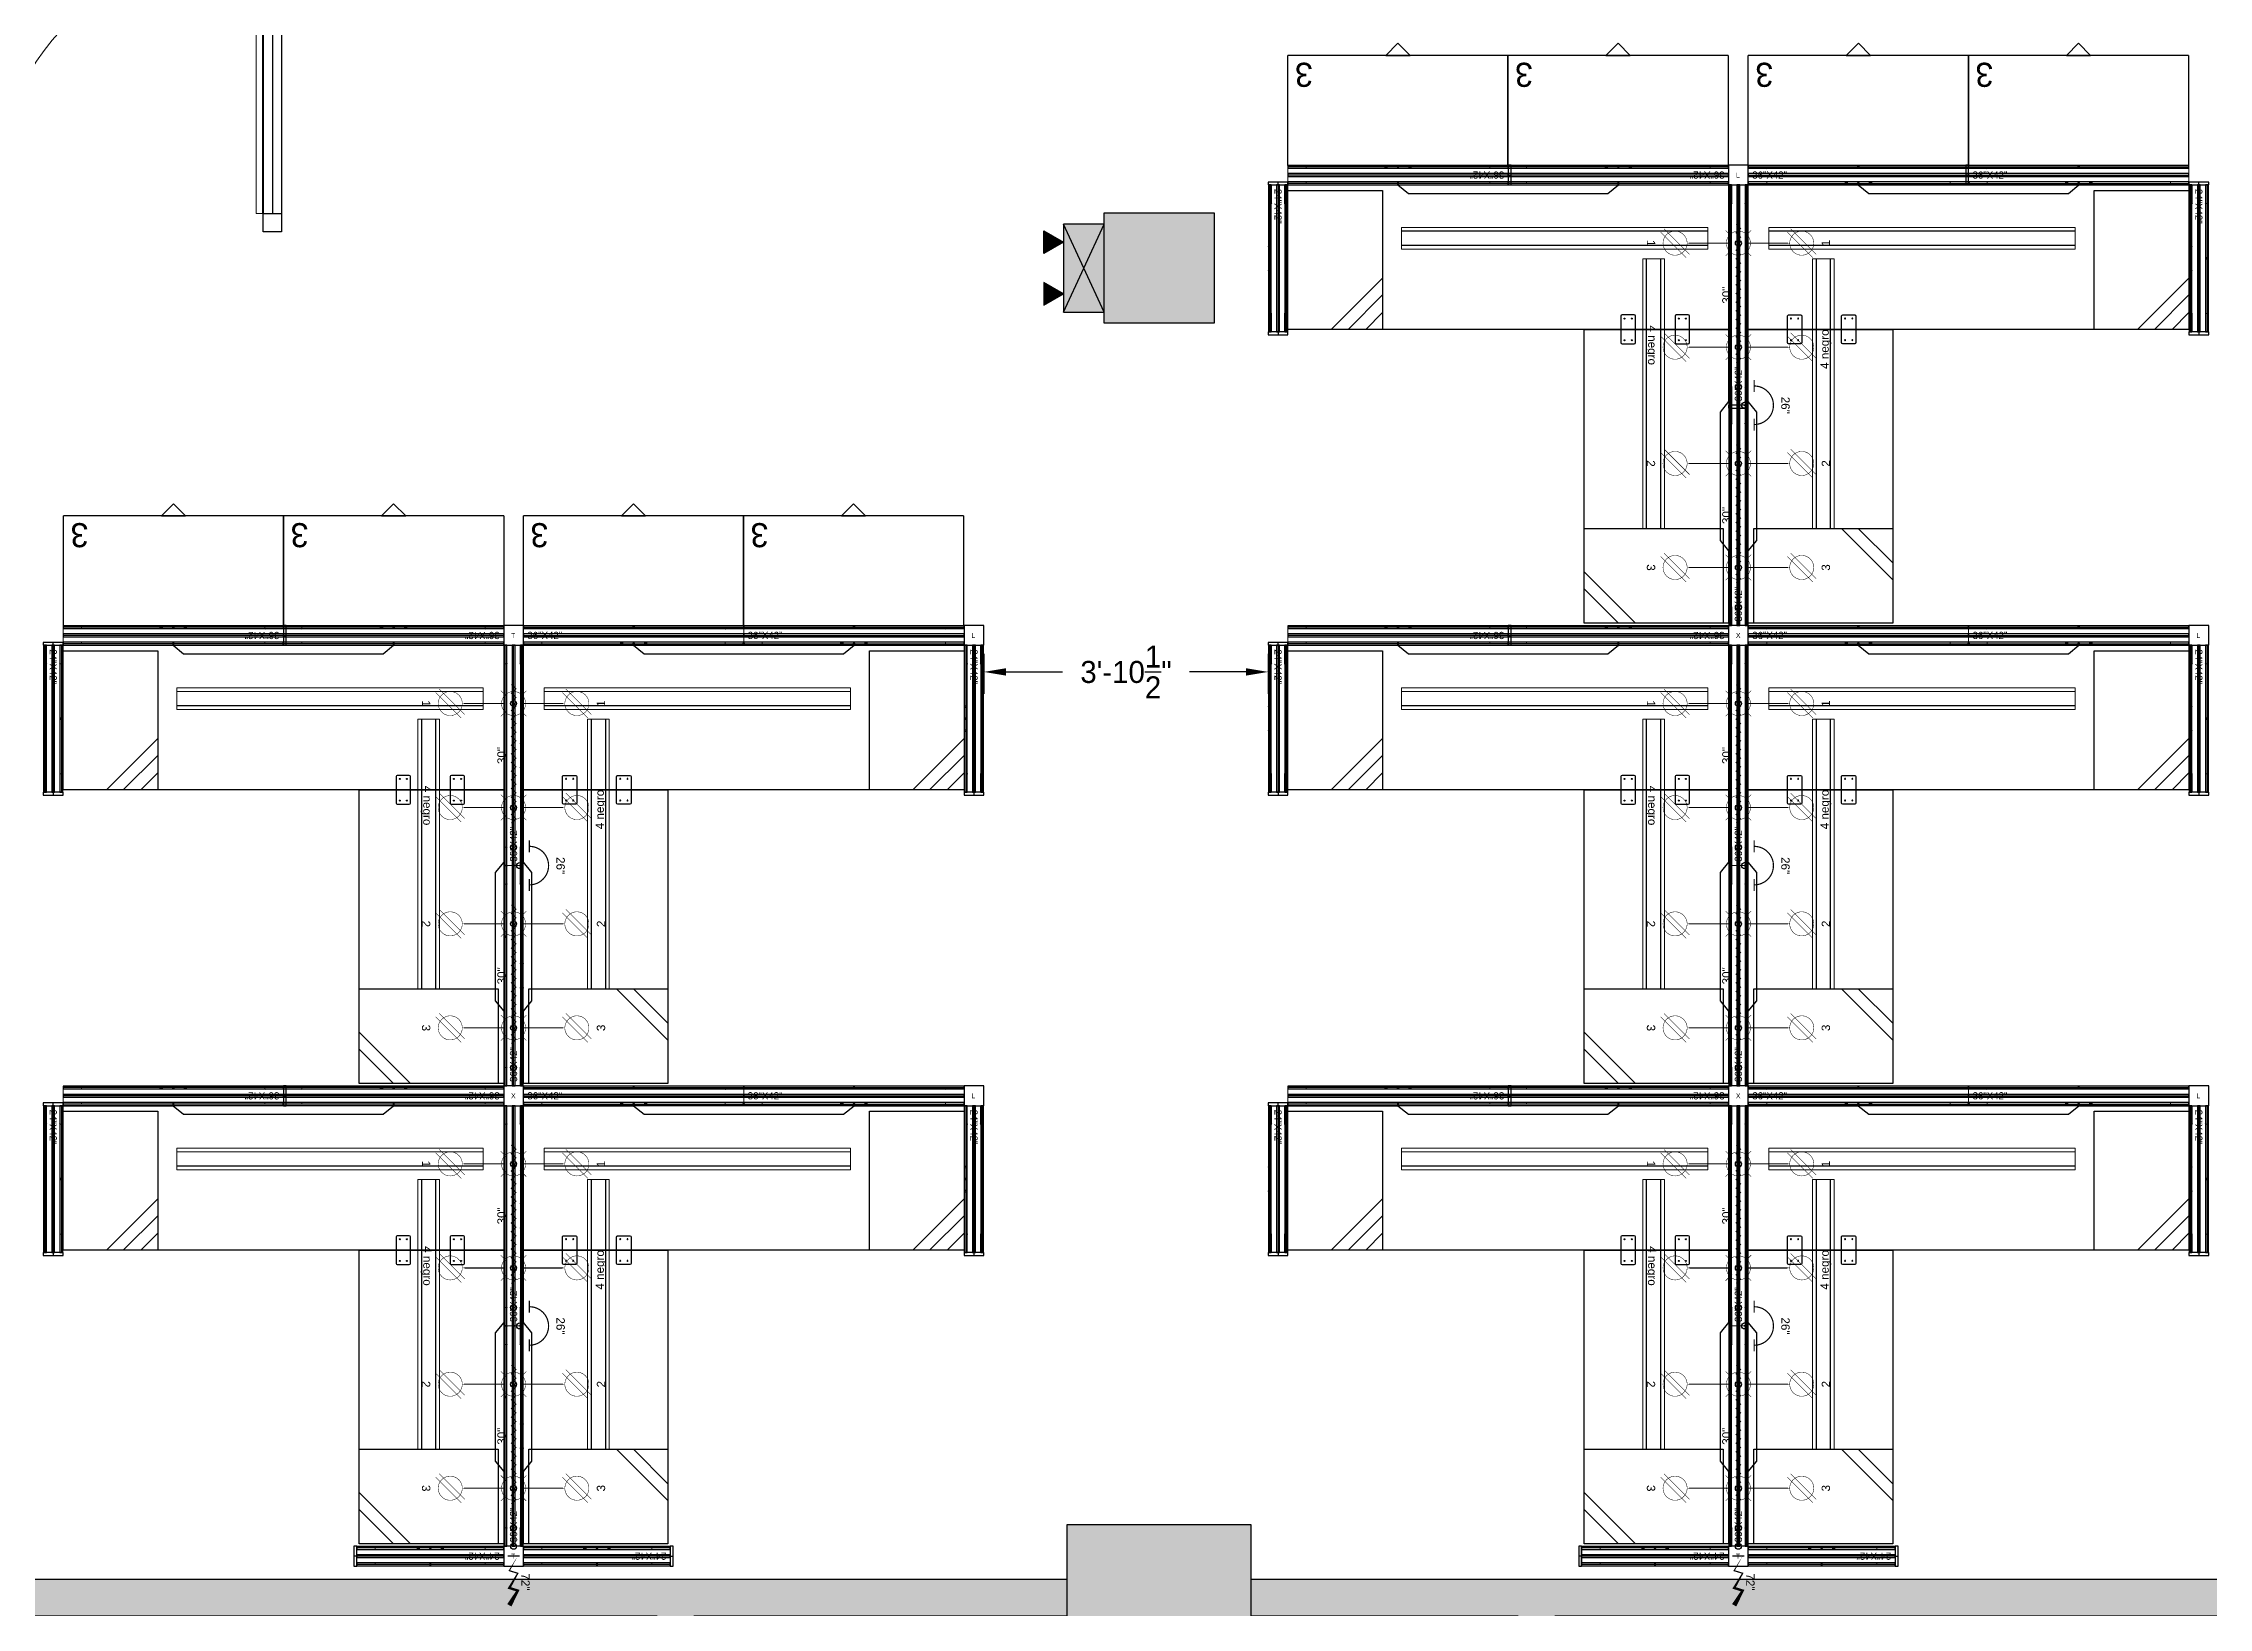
# Model space of a CAD drawing. Header units: inches. Extents: x 0 to 8116, y 4 to 1630.
# Drawn here: x 3075.5 to 3429.6, y 638.1 to 893.9 of the extents above; entities that cross this region are included whole.
import ezdxf
from ezdxf.enums import TextEntityAlignment as Align

# ---------------------------------------------------------------- set-up
doc = ezdxf.new("R2010")
doc.units = ezdxf.units.IN
doc.header["$MEASUREMENT"] = 0
doc.linetypes.add('HIDDEN', pattern=[0.375, 0.25, -0.125])
for name, color, linetype in [('0-BACKGROUND', 7, 'Continuous'), ('CM4800', 7, 'Continuous'), ('DD2D', 7, 'Continuous'), ('DD2D_Geometry', 7, 'Continuous'), ('ELECTRI', 7, 'Continuous'), ('ENFASIS NEW', 7, 'Continuous'), ('LATEFILE', 7, 'Continuous'), ('LATFILE', 7, 'Continuous'), ('LF', 7, 'Continuous'), ('QU4TRO', 7, 'Continuous'), ('S7000', 7, 'Continuous'), ('TEXT HARNESS', 7, 'Continuous')]:
    doc.layers.add(name, color=color, linetype=linetype)
doc.layers.add('ADOOR', color=2, linetype='Continuous', lineweight=9)
doc.styles.add('ARCH-STYLE', font='arial.ttf')
doc.styles.add('ARIAL', font='arial.ttf')
doc.styles.get("Standard").update_dxf_attribs({"font": 'stylu.ttf'})
doc.styles.add('TECHNIC', font='te______.pfb')
doc.dimstyles.new('LEAD-96', dxfattribs={"dimscale": 96, "dimtxt": 0.09375, "dimasz": 0.09375, "dimexe": 0.0625, "dimexo": 0.0625, "dimgap": 0.09375, "dimtad": 1, "dimdec": 6, "dimzin": 1, "dimdsep": 46, "dimlunit": 4, "dimtxsty": 'Standard', "dimblk1": 'OPEN90', "dimblk2": 'OPEN90', "dimsah": 1, "dimcen": 0.089844, "dimdle": 0.0625, "dimadec": 0, "dimazin": 0, "dimtfac": 0.03125, "dimtdec": 6, "dimtofl": 0, "dimtmove": 2, "dimatfit": 3, "dimldrblk": 'OPEN90', "dimfxl": 1, "dimfrac": 2, "dimtolj": 1, "dimtzin": 0, "dimarcsym": 0})
doc.dimstyles.get("Standard").update_dxf_attribs({"dimscale": 20, "dimtxt": 0.18, "dimasz": 0.18, "dimexe": 0.18, "dimexo": 0.0625, "dimgap": 0.09, "dimtad": 0, "dimtih": 1, "dimtoh": 1, "dimzin": 0, "dimdsep": 46, "dimlunit": 4, "dimtxsty": 'Standard', "dimcen": 0.09, "dimadec": 0, "dimazin": 0, "dimtfac": 1, "dimtofl": 0, "dimtmove": 0, "dimatfit": 3, "dimfxl": 1, "dimtolj": 1, "dimtzin": 0, "dimarcsym": 0})

msp = doc.modelspace()

# ---------------------------------------------------------------- texts
at = {"layer": 'DD2D_Geometry'}
for s, p in [('L', (3352.288, 871.94)), ('T', (3152.015, 796.664)), ('L', (3227.29, 796.664)), ('X', (3352.288, 796.664)), ('L', (3427.564, 796.664)), ('X', (3152.015, 721.388)), ('L', (3227.29, 721.388)), ('X', (3352.288, 721.388)), ('L', (3427.564, 721.388)), ('T', (3152.015, 646.113)), ('T', (3352.288, 646.113))]:
    msp.add_text(s, height=0.807, dxfattribs=at).set_placement(p)

# ---------------------------------------------------------------- blocks, each defined once
blk = doc.blocks.new('LF4033640S')
for p, q in [((0, 0), (0.914, 0)), ((0, -0.457), (0.914, -0.457))]:
    blk.add_line(p, q)
at = {"layer": 'LATEFILE'}
for p, q in [((0, -0.457), (0, 0)), ((0.914, 0), (0.914, -0.457))]:
    blk.add_line(p, q, dxfattribs=at)
blk.add_lwpolyline([(0.407, -0.457), (0.457, -0.507), (0.507, -0.457)], close=True, dxfattribs=at)
at = {"layer": 'LATFILE', "insert": (0.8103, -0.3262), "char_height": 0.1, "width": 0.07696, "attachment_point": 1}
blk.add_mtext('3', dxfattribs=at)
blk = doc.blocks.new('*D107')
at = {"color": 0, "lineweight": -2, "transparency": 16777216}
for p, q in [((3229.31, 794.05), (3229.31, 787.5)), ((3275.8, 794.05), (3275.8, 787.5)), ((3232.91, 791.1), (3242.17, 791.1)), ((3272.2, 791.1), (3262.94, 791.1))]:
    blk.add_line(p, q, dxfattribs=at)
at = {"color": 0, "transparency": 16777216}
for points in [[(3232.91, 791.7), (3232.91, 790.5), (3229.31, 791.1)], [(3272.2, 791.7), (3272.2, 790.5), (3275.8, 791.1)]]:
    blk.add_solid(points, dxfattribs=at)
at = {"layer": 'Defpoints', "color": 0, "transparency": 16777216}
for p in [(3229.31, 795.3), (3275.8, 795.3), (3275.8, 791.1)]:
    blk.add_point(p, dxfattribs=at)
at = {"color": 0, "transparency": 16777216, "insert": (3252.56, 791.1), "char_height": 3.6, "attachment_point": 5}
blk.add_mtext('\\A1;3\'-10{\\H1.000000x;\\S1/2;}"', dxfattribs=at)
blk = doc.blocks.new('DD40102472AB')
at = {"color": 1}
for p, q in [((0.0035, -0.0035), (-0.0035, 0.0035)), ((0.0035, 0.0035), (-0.0035, -0.0035))]:
    blk.add_line(p, q, dxfattribs=at)
blk.add_lwpolyline([(-0.4142, -0.0417), (0.4142, -0.0417), (0.458, -0.0067), (0.915, -0.0067), (0.915, -0.6067), (-0.915, -0.6067), (-0.915, -0.0067), (-0.458, -0.0067)], close=True)
blk.add_point((0, 0))
blk.add_point((0, 0))
blk.add_point((0, 0), dxfattribs=at)
blk = doc.blocks.new('DD40102448AB')
at = {"color": 1}
for p, q in [((0.0035, -0.0035), (-0.0035, 0.0035)), ((0.0035, 0.0035), (-0.0035, -0.0035))]:
    blk.add_line(p, q, dxfattribs=at)
blk.add_lwpolyline([(-0.2662, -0.0417), (0.2662, -0.0417), (0.31, -0.0067), (0.61, -0.0067), (0.61, -0.6067), (-0.61, -0.6067), (-0.61, -0.0067), (-0.31, -0.0067)], close=True)
blk.add_point((0, 0))
blk.add_point((0, 0))
blk.add_point((0, 0), dxfattribs=at)
blk = doc.blocks.new('S7012')
for p, q in [((0.18, -0.577), (0.393, -0.364)), ((0.25, -0.577), (0.393, -0.434)), ((0.323, -0.577), (0.393, -0.507))]:
    blk.add_line(p, q)
blk.add_lwpolyline([(0, 0), (0.393, 0), (0.393, -0.577), (0, -0.577)], close=True)
blk = doc.blocks.new('S7023')
for p, q in [((0.18, -0.577), (0.393, -0.364)), ((0.25, -0.577), (0.393, -0.434))]:
    blk.add_line(p, q)
blk.add_lwpolyline([(0, 0), (0.393, 0), (0.393, -0.577), (0, -0.577)], close=True)
blk = doc.blocks.new('829030')
at = {"color": 1}
for points in [[(0.1, 0.009, 0.005, 0.005, 0), (0.118, -0.009, 0.005, 0.005, 0), (0.136, 0.009, 0.005, 0.005, 0), (0.154, -0.009, 0.005, 0.005, 0), (0.172, 0.009, 0.005, 0.005, 0), (0.19, -0.009, 0.005, 0.005, 0), (0.208, 0.009, 0.005, 0.005, 0), (0.226, -0.009, 0.005, 0.005, 0), (0.244, 0.009, 0.005, 0.005, 0), (0.262, -0.009, 0.005, 0.005, 0), (0.28, 0.009, 0.005, 0.005, 0), (0.298, -0.009, 0.005, 0.005, 0), (0.316, 0.009, 0.005, 0.005, 0), (0.334, -0.009, 0.005, 0.005, 0), (0.352, 0.009, 0.005, 0.005, 0), (0.37, -0.009, 0.005, 0.005, 0), (0.388, 0.009, 0.005, 0.005, 0), (0.406, -0.009, 0.005, 0.005, 0), (0.424, 0.009, 0.005, 0.005, 0), (0.442, -0.009, 0.005, 0.005, 0), (0.46, 0.009, 0.005, 0.005, 0), (0.478, -0.009, 0.005, 0.005, 0), (0.496, 0.009, 0.005, 0.005, 0), (0.514, -0.009, 0.005, 0.005, 0), (0.532, 0.009, 0.005, 0.005, 0), (0.55, -0.009, 0, 0, 0)], [(0.676, 0.009, 0.005, 0.005, 0), (0.658, -0.009, 0.005, 0.005, 0), (0.64, 0.009, 0.005, 0.005, 0), (0.622, -0.009, 0.005, 0.005, 0), (0.604, 0.009, 0.005, 0.005, 0), (0.586, -0.009, 0.005, 0.005, 0), (0.568, 0.009, 0.005, 0.005, 0), (0.55, -0.009, 0, 0, 0)]]:
    blk.add_lwpolyline(points, format="xyseb", dxfattribs=at)
at = {"color": 1, "const_width": 0.002}
for points in [[(0.1385, 0.0265), (0.112, 0.053)], [(0.1915, 0.0265), (0.218, 0.053)], [(0.5705, 0.0265), (0.544, 0.053)], [(0.6235, 0.0265), (0.65, 0.053)], [(0.1385, -0.0265), (0.112, -0.053)], [(0.1915, -0.0265), (0.218, -0.053)], [(0.5705, -0.0265), (0.544, -0.053)], [(0.6235, -0.0265), (0.65, -0.053)]]:
    blk.add_lwpolyline(points, dxfattribs=at)
for points in [[(0.165, -0.05, -1), (0.165, 0.05, -1)], [(0.597, -0.05, 1), (0.597, 0.05, 1)]]:
    blk.add_lwpolyline(points, format="xyb", close=True, dxfattribs=at)
at = {"color": 1}
blk.add_circle((0, 0), 0.0125, dxfattribs=at)
blk.add_point((0, 0), dxfattribs=at)
at = {"layer": 'TEXT HARNESS', "color": 1, "style": 'ARIAL'}
blk.add_text('30"', height=0.03469, dxfattribs=at).set_placement((0.381, 0.05), align=Align.MIDDLE)
blk = doc.blocks.new('8065E1C')
at = {"color": 1, "const_width": 0.005}
blk.add_lwpolyline([(0.025, -0.04), (-0.025, -0.04)], dxfattribs=at)
at = {"color": 1}
for points in [[(0, -0.04, 0.005, 0.005, 0), (0, -0.165, 0.025, 0, 0), (0, -0.2114, 0, 0, 0)], [(-0.0601, -0.309, 0.002, 0.002, 0), (0.046, -0.2029, 0.002, 0.002, 0)], [(-0.046, -0.3231, 0.002, 0.002, 0), (0.0601, -0.217, 0.002, 0.002, 0)]]:
    blk.add_lwpolyline(points, format="xyseb", dxfattribs=at)
at = {"color": 1, "const_width": 0.002}
blk.add_lwpolyline([(-0.05, -0.263, -1), (0.05, -0.263, -1)], format="xyb", close=True, dxfattribs=at)
at = {"color": 1}
blk.add_circle((0, 0), 0.0125, dxfattribs=at)
blk.add_point((0, 0), dxfattribs=at)
at = {"layer": 'TEXT HARNESS', "color": 1, "style": 'ARIAL'}
blk.add_text('1', height=0.0347, dxfattribs=at).set_placement((0, -0.363), align=Align.MIDDLE)
blk = doc.blocks.new('8065E4C')
at = {"color": 1, "const_width": 0.005}
blk.add_lwpolyline([(0.025, -0.04), (-0.025, -0.04)], dxfattribs=at)
at = {"color": 1}
for points in [[(0, -0.04, 0.005, 0.005, 0), (0, -0.165, 0.025, 0, 0), (0, -0.2114, 0, 0, 0)], [(-0.0601, -0.309, 0.002, 0.002, 0), (0.046, -0.2029, 0.002, 0.002, 0)], [(-0.046, -0.3231, 0.002, 0.002, 0), (0.0601, -0.217, 0.002, 0.002, 0)]]:
    blk.add_lwpolyline(points, format="xyseb", dxfattribs=at)
at = {"color": 1, "const_width": 0.002}
blk.add_lwpolyline([(-0.05, -0.263, -1), (0.05, -0.263, -1)], format="xyb", close=True, dxfattribs=at)
at = {"color": 1}
blk.add_circle((0, 0), 0.0125, dxfattribs=at)
blk.add_point((0, 0), dxfattribs=at)
at = {"layer": 'TEXT HARNESS', "color": 1, "style": 'ARIAL'}
blk.add_text('4 negro', height=0.03469, dxfattribs=at).set_placement((-0.0081, -0.363), align=Align.MIDDLE)
blk = doc.blocks.new('8065E2C')
at = {"color": 1, "const_width": 0.005}
blk.add_lwpolyline([(0.025, -0.04), (-0.025, -0.04)], dxfattribs=at)
at = {"color": 1}
for points in [[(0, -0.04, 0.005, 0.005, 0), (0, -0.165, 0.025, 0, 0), (0, -0.2114, 0, 0, 0)], [(-0.0601, -0.309, 0.002, 0.002, 0), (0.046, -0.2029, 0.002, 0.002, 0)], [(-0.046, -0.3231, 0.002, 0.002, 0), (0.0601, -0.217, 0.002, 0.002, 0)]]:
    blk.add_lwpolyline(points, format="xyseb", dxfattribs=at)
at = {"color": 1, "const_width": 0.002}
blk.add_lwpolyline([(-0.05, -0.263, -1), (0.05, -0.263, -1)], format="xyb", close=True, dxfattribs=at)
at = {"color": 1}
blk.add_circle((0, 0), 0.0125, dxfattribs=at)
blk.add_point((0, 0), dxfattribs=at)
blk.add_point((0, 0), dxfattribs=at)
at = {"layer": 'TEXT HARNESS', "color": 1, "style": 'ARIAL'}
blk.add_text('2', height=0.0347, dxfattribs=at).set_placement((0, -0.363), align=Align.MIDDLE)
blk = doc.blocks.new('8065E3C')
at = {"color": 1, "const_width": 0.005}
blk.add_lwpolyline([(0.025, -0.04), (-0.025, -0.04)], dxfattribs=at)
at = {"color": 1}
for points in [[(0, -0.04, 0.005, 0.005, 0), (0, -0.165, 0.025, 0, 0), (0, -0.2114, 0, 0, 0)], [(-0.0601, -0.309, 0.002, 0.002, 0), (0.046, -0.2029, 0.002, 0.002, 0)], [(-0.046, -0.3231, 0.002, 0.002, 0), (0.0601, -0.217, 0.002, 0.002, 0)]]:
    blk.add_lwpolyline(points, format="xyseb", dxfattribs=at)
at = {"color": 1, "const_width": 0.002}
blk.add_lwpolyline([(-0.05, -0.263, -1), (0.05, -0.263, -1)], format="xyb", close=True, dxfattribs=at)
at = {"color": 1}
blk.add_circle((0, 0), 0.0125, dxfattribs=at)
blk.add_point((0, 0), dxfattribs=at)
at = {"layer": 'TEXT HARNESS', "color": 1, "style": 'ARIAL'}
blk.add_text('3', height=0.0347, dxfattribs=at).set_placement((0, -0.363), align=Align.MIDDLE)
blk = doc.blocks.new('817726')
at = {"color": 3, "const_width": 0.005}
blk.add_lwpolyline([(0.08, 0.04, 1), (-0.08, 0.04)], format="xyb", dxfattribs=at)
for points in [[(-0.055, 0.04), (-0.105, 0.04)], [(0.055, 0.04), (0.105, 0.04)]]:
    blk.add_lwpolyline(points, dxfattribs=at)
at = {"color": 3}
blk.add_circle((0, 0), 0.0125, dxfattribs=at)
blk.add_point((0, 0), dxfattribs=at)
at = {"layer": 'TEXT HARNESS', "color": 3, "style": 'ARIAL'}
blk.add_text('26"', height=0.03469, dxfattribs=at).set_placement((0, 0.17), align=Align.MIDDLE)
blk = doc.blocks.new('818072')
at = {"color": 1}
blk.add_lwpolyline([(0.04, 0.0177, 0, 0.005, 0), (0.1012, -0.0177, 0.005, 0.005, 0), (0.112, 0.0177, 0.005, 0.01, 0), (0.173, -0.0176, 0.01, 0.01, 0), (0.184, 0.0177, 0.01, 0.02, 0), (0.245, -0.0176, 0.02, 0.02, 0)], format="xyseb", dxfattribs=at)
at = {"color": 1, "const_width": 0.005}
blk.add_lwpolyline([(0.04, 0.025), (0.04, -0.025)], dxfattribs=at)
at = {"color": 1}
blk.add_circle((0, 0), 0.0125, dxfattribs=at)
blk.add_point((0, 0), dxfattribs=at)
at = {"layer": 'TEXT HARNESS', "color": 1, "style": 'ARIAL'}
blk.add_text('72"', height=0.03469, dxfattribs=at).set_placement((0.148, 0.05), align=Align.MIDDLE)
blk = doc.blocks.new('D3223S')
for p, q in [((0.055, 0), (-0.055, 0)), ((-0.06, -0.005), (-0.06, -0.055)), ((-0.055, -0.06), (0.055, -0.06)), ((0.06, -0.055), (0.06, -0.005))]:
    blk.add_line(p, q)
for centre in [(-0.045, -0.015), (-0.045, -0.045), (0.045, -0.015), (0.045, -0.045)]:
    blk.add_circle(centre, 0.00195)
for centre, start, end in [((-0.055, -0.005), 90, 180), ((-0.055, -0.055), 180, 270), ((0.055, -0.005), 0, 90), ((0.055, -0.055), 270, 0)]:
    blk.add_arc(centre, 0.005, start, end)
blk = doc.blocks.new('A$C18FD438F')
at = {"color": 0, "linetype": 'Continuous', "lineweight": 0}
for p, q in [((-0.9335, 0.1842), (-0.9335, 0.1988)), ((-0.9335, 0.1988), (0.3385, 0.1988)), ((-0.9335, 0.1825), (-0.9335, 0.1842)), ((-0.9335, 0.1838), (0.3385, 0.1838)), ((-0.9335, 0.1825), (0.3385, 0.1825)), ((-0.9335, 0.1821), (-0.9335, 0.1825)), ((-0.9335, 0.1254), (-0.9335, 0.1821)), ((0.3385, 0.1842), (0.3385, 0.1988)), ((0.3385, 0.1825), (0.3385, 0.1842)), ((0.3385, 0.1821), (0.3385, 0.1825)), ((0.3385, 0.1254), (0.3385, 0.1821)), ((-0.9335, 0.125), (-0.9335, 0.1254)), ((-0.9335, 0.1234), (-0.9335, 0.125)), ((-0.9335, 0.125), (0.3385, 0.125)), ((-0.9335, 0.1238), (0.3385, 0.1238)), ((-0.9335, 0.1088), (-0.9335, 0.1234)), ((-0.9335, 0.1088), (0.3385, 0.1088)), ((0.3385, 0.125), (0.3385, 0.1254)), ((0.3385, 0.1234), (0.3385, 0.125)), ((0.3385, 0.1088), (0.3385, 0.1234))]:
    blk.add_line(p, q, dxfattribs=at)
blk = doc.blocks.new('DD330154S')
blk.add_blockref('A$C18FD438F', (0.9335, -0.1538))
blk = doc.blocks.new('DD330148S')
at = {"color": 0, "linetype": 'Continuous', "lineweight": 0}
for p, q in [((0, 0.0304), (0, 0.045)), ((0, 0.045), (1.12, 0.045)), ((0, 0.0288), (0, 0.0304)), ((0, 0.03), (1.12, 0.03)), ((0, 0.0288), (1.12, 0.0288)), ((0, 0.0284), (0, 0.0288)), ((0, -0.0284), (0, 0.0284)), ((1.12, 0.0304), (1.12, 0.045)), ((1.12, 0.0288), (1.12, 0.0304)), ((1.12, 0.0284), (1.12, 0.0288)), ((1.12, -0.0284), (1.12, 0.0284)), ((0, -0.0288), (0, -0.0284)), ((0, -0.0304), (0, -0.0288)), ((0, -0.0288), (1.12, -0.0288)), ((0, -0.03), (1.12, -0.03)), ((0, -0.045), (0, -0.0304)), ((0, -0.045), (1.12, -0.045)), ((1.12, -0.0288), (1.12, -0.0284)), ((1.12, -0.0304), (1.12, -0.0288)), ((1.12, -0.045), (1.12, -0.0304))]:
    blk.add_line(p, q, dxfattribs=at)
blk = doc.blocks.new('DD101024422D')
at = {"color": 1, "linetype": 'Continuous', "lineweight": 0}
for p, q in [((0, -0.0255), (0, 0.0255)), ((0.0017, 0.0275), (0.0218, 0.0275)), ((0.002, 0.0275), (0.0215, 0.0275)), ((0.0747, 0.0275), (0.0215, 0.0275)), ((0.0747, 0.0275), (0.075, 0.0275)), ((0.0765, 0.026), (0.0765, 0.0343)), ((0.5335, 0.0343), (0.0765, 0.0343)), ((0.5335, 0.0343), (0.5335, 0.026)), ((0.5353, 0.0275), (0.535, 0.0275)), ((0.5353, 0.0275), (0.5885, 0.0275)), ((0.6083, 0.0275), (0.5882, 0.0275)), ((0.608, 0.0275), (0.5885, 0.0275)), ((0.61, -0.0255), (0.61, 0.0255)), ((0.025, -0.0275), (0.002, -0.0275)), ((0.025, -0.0275), (0.0747, -0.0275)), ((0.0747, -0.0275), (0.075, -0.0275)), ((0.0765, -0.0343), (0.0765, -0.026)), ((0.5335, -0.0343), (0.0765, -0.0343)), ((0.5335, -0.026), (0.5335, -0.0343)), ((0.5353, -0.0275), (0.535, -0.0275)), ((0.585, -0.0275), (0.5353, -0.0275)), ((0.585, -0.0275), (0.608, -0.0275))]:
    blk.add_line(p, q, dxfattribs=at)
at = {"color": 1}
for p, q in [((0.3015, 0.0379), (0.3085, 0.0308)), ((0.3015, 0.0308), (0.3085, 0.0379)), ((0.3015, -0.0379), (0.3085, -0.0308)), ((0.3015, -0.0308), (0.3085, -0.0379))]:
    blk.add_line(p, q, dxfattribs=at)
for centre in [(0.255, -0.0343), (0.355, -0.0343)]:
    blk.add_circle(centre, 0.005, dxfattribs=at)
at = {"color": 1, "linetype": 'Continuous', "lineweight": 0}
for centre, radius, start, end in [((0.002, 0.0255), 0.00203, 90, 180), ((0.075, 0.026), 0.00151, 10.02098, 90), ((0.075, 0.026), 0.00151, 0, 10.02098), ((0.535, 0.026), 0.00151, 90, 169.97902), ((0.535, 0.026), 0.00151, 169.97902, 180), ((0.535, 0.026), 0.00151, 169.97902, 180), ((0.608, 0.0255), 0.00203, 0, 90), ((0.002, -0.0255), 0.00203, 180, 270), ((0.075, -0.026), 0.00151, 270, 349.97902), ((0.075, -0.026), 0.00151, 349.97902, 0), ((0.535, -0.026), 0.00151, 180, 190.02098), ((0.535, -0.026), 0.00151, 180, 190.02098), ((0.535, -0.026), 0.00151, 190.02098, 270), ((0.608, -0.0255), 0.00203, 270, 0)]:
    blk.add_arc(centre, radius, start, end, dxfattribs=at)
at = {"color": 1}
for p in [(0.305, 0.0343), (0.305, -0.0343)]:
    blk.add_point(p, dxfattribs=at)
at = {"insert": (0.0165, 0.0151), "char_height": 0.03, "attachment_point": 1}
blk.add_mtext_dynamic_manual_height_columns('24"X42"', width=75.494015, gutter_width=12.5, heights=[0], dxfattribs=at)
blk = doc.blocks.new('SPACE_DD10102442')
blk.add_blockref('DD101024422D', (0, 0))
blk = doc.blocks.new('DD101036422D')
at = {"color": 1, "linetype": 'Continuous', "lineweight": 0}
for p, q in [((0, -0.0255), (0, 0.0255)), ((0.0017, 0.0275), (0.0218, 0.0275)), ((0.002, 0.0275), (0.0215, 0.0275)), ((0.0747, 0.0275), (0.0215, 0.0275)), ((0.0747, 0.0275), (0.075, 0.0275)), ((0.0765, 0.026), (0.0765, 0.0343)), ((0.8385, 0.0343), (0.0765, 0.0343)), ((0.8385, 0.0343), (0.8385, 0.026)), ((0.8403, 0.0275), (0.84, 0.0275)), ((0.8403, 0.0275), (0.8935, 0.0275)), ((0.9133, 0.0275), (0.8932, 0.0275)), ((0.913, 0.0275), (0.8935, 0.0275)), ((0.915, -0.0255), (0.915, 0.0255)), ((0.025, -0.0275), (0.002, -0.0275)), ((0.025, -0.0275), (0.0747, -0.0275)), ((0.0747, -0.0275), (0.075, -0.0275)), ((0.0765, -0.0343), (0.0765, -0.026)), ((0.8385, -0.0343), (0.0765, -0.0343)), ((0.8385, -0.026), (0.8385, -0.0343)), ((0.8403, -0.0275), (0.84, -0.0275)), ((0.89, -0.0275), (0.8403, -0.0275)), ((0.89, -0.0275), (0.913, -0.0275))]:
    blk.add_line(p, q, dxfattribs=at)
at = {"color": 1}
for p, q in [((0.454, 0.0379), (0.461, 0.0308)), ((0.454, 0.0308), (0.461, 0.0379)), ((0.454, -0.0379), (0.461, -0.0308)), ((0.454, -0.0308), (0.461, -0.0379))]:
    blk.add_line(p, q, dxfattribs=at)
for centre in [(0.4075, -0.0343), (0.5075, -0.0343)]:
    blk.add_circle(centre, 0.005, dxfattribs=at)
at = {"color": 1, "linetype": 'Continuous', "lineweight": 0}
for centre, radius, start, end in [((0.002, 0.0255), 0.00203, 90, 180), ((0.075, 0.026), 0.00151, 10.02098, 90), ((0.075, 0.026), 0.00151, 0, 10.02098), ((0.84, 0.026), 0.00151, 90, 169.97902), ((0.84, 0.026), 0.00151, 169.97902, 180), ((0.84, 0.026), 0.00151, 169.97902, 180), ((0.913, 0.0255), 0.00203, 0, 90), ((0.002, -0.0255), 0.00203, 180, 270), ((0.075, -0.026), 0.00151, 270, 349.97902), ((0.075, -0.026), 0.00151, 349.97902, 0), ((0.84, -0.026), 0.00151, 180, 190.02098), ((0.84, -0.026), 0.00151, 180, 190.02098), ((0.84, -0.026), 0.00151, 190.02098, 270), ((0.913, -0.0255), 0.00203, 270, 0)]:
    blk.add_arc(centre, radius, start, end, dxfattribs=at)
at = {"color": 1}
for p in [(0.4575, 0.0343), (0.4575, -0.0343)]:
    blk.add_point(p, dxfattribs=at)
at = {"insert": (0.0165, 0.0151), "char_height": 0.03, "attachment_point": 1}
blk.add_mtext_dynamic_manual_height_columns('36"X42"', width=75.494015, gutter_width=12.5, heights=[0], dxfattribs=at)
blk = doc.blocks.new('SPACE_DD10103642')
blk.add_blockref('DD101036422D', (0, 0))
blk = doc.blocks.new('DD3021422D')
for p, q in [((0, 0.041), (0, -0.041)), ((0.012, 0.041), (0, 0.041)), ((0.012, -0.041), (0.012, 0.041)), ((0, -0.041), (0.012, -0.041))]:
    blk.add_line(p, q)
blk = doc.blocks.new('SPACE_DD302142')
blk.add_blockref('DD3021422D', (0, 0))
blk = doc.blocks.new('Urinal2')
at = {"linetype": 'Continuous'}
for p, q in [((-9, 0), (9, 0)), ((-9, 0), (-9, -8)), ((9, 0), (9, -8)), ((-6, -4, 22), (-7, -8, 22)), ((-6.5625, -6.25), (-0.9923, -9.433)), ((6, -4, 22), (-6, -4, 22)), ((0.9923, -9.433), (6.5625, -6.25)), ((7, -8, 22), (6, -4, 22)), ((-7, -8, 22), (-9, -8, 22)), ((-6.8906, -7.5625), (-1.7364, -10.5077)), ((1.7365, -10.5077), (6.8906, -7.5625)), ((9, -8, 22), (7, -8, 22))]:
    blk.add_line(p, q, dxfattribs=at)
blk.add_circle((0, -7), 1, dxfattribs=at)
for centre, radius, start, end in [((0, -7.4688), 3.5, 240.2552, 299.7448), ((0, -7.6965), 2, 240.255, 299.745)]:
    blk.add_arc(centre, radius, start, end, dxfattribs=at)
blk = doc.blocks.new('45DR')
at = {"layer": 'ADOOR'}
blk.add_lwpolyline([(0, 1), (0, 0), (0.0234, 0), (0.0234, 1)], close=True, dxfattribs=at)
blk.add_arc((0, 0), 1, 0, 90, dxfattribs=at)
blk = doc.blocks.new('A$C3A9A5EAB')
for points in [[(17.5, 22.85, -0.385991), (16.51, 21.95), (1.49, 21.95, -0.414214), (0.49, 22.95), (0, 27.95, -0.414214), (1, 28.95), (17, 28.95, -0.414214), (18, 27.95), (17.5, 22.85)], [(3.34, 21.95), (3.34, 18.13, 0.123752), (2.02, 15.1, 0.178198), (4.38, 2.63, 0.26243), (9, 0, 0.26243), (13.62, 2.63, 0.178198), (15.99, 15.1, 0.124653), (14.66, 18.14), (14.66, 21.95)], [(13.47, 17.37, -0.172358), (13.25, 18), (13.25, 19.31), (4.75, 19.31), (4.75, 17.99, -0.171638), (4.53, 17.36)], [(3.41, 14.87, 0.178198), (5.59, 3.36, 0.178198)]]:
    blk.add_lwpolyline(points, format="xyb")
for centre, radius, start, end in [((8.71, 13.98), 5.37, 141.0431, 170.4981), ((-2.13, 12.08), 16.96, 329.0385, 9.4543), ((9.31, 13.98), 5.37, 9.4543, 39.1172), ((9.03, 5.42), 4.01, 210.9139, 269.6465), ((8.98, 5.42), 4.01, 270.3059, 329.0385)]:
    blk.add_arc(centre, radius, start, end)
blk = doc.blocks.new('DOOR45')
blk.add_lwpolyline([(0, 0), (1.41, -1.41), (26.83, 24), (25.42, 25.42)], close=True)
blk.add_arc((0, 0), 36, 0, 41.8153)
blk = doc.blocks.new('_OPEN90')
at = {"color": 0, "linetype": 'ByBlock'}
for p, q in [((-0.5, 0.5), (0, 0)), ((0, 0), (-1, 0)), ((0, 0), (-0.5, -0.5))]:
    blk.add_line(p, q, dxfattribs=at)
blk = doc.blocks.new('CM4830NA36SQ')
blk.add_circle((0.45, 0.45), 0.45)
blk = doc.blocks.new('520block')
at = {"layer": '0-BACKGROUND'}
for points in [[(111.52, 1393.5), (580.65, 1393.5), (580.65, 1132.8), (586.65, 1132.8), (586.65, 1393.5), (670.65, 1393.5), (670.65, 1204.5), (670.65, 1201.5), (676.65, 1201.5), (676.65, 1204.5), (676.65, 1393.5), (806.65, 1393.5), (806.65, 1204.5), (806.43, 1204.5), (806.43, 1201.5), (812.65, 1201.5), (812.65, 1204.5), (812.65, 1393.5), (1168, 1393.5), (1192, 1393.5), (1192, 1383), (1198, 1383), (1198, 1384.5), (1201, 1384.5), (1201, 1399), (83.86, 1399), (83.86, 1233.59), (96.18, 1233.59), (96.18, 1379.57), (111.52, 1379.57)], [(310.36, 1288.68), (310.36, 1310.03), (308.12, 1310.03), (308.12, 1378.45), (311.19, 1378.45), (311.19, 1393.5), (291.48, 1393.5), (291.48, 1378.45), (295.64, 1378.45), (295.64, 1310.03), (291.77, 1310.03), (291.77, 1297.08), (143.18, 1297.08), (143.18, 1291.08), (144.77, 1291.08), (144.77, 1288.68)], [(408.18, 1162.12), (360.18, 1162.12), (360.18, 1295.16), (360.18, 1393.5), (354.18, 1393.5), (354.18, 1301.16), (310.36, 1301.16), (310.36, 1295.16), (354.18, 1295.16), (354.18, 1125.57), (354.26, 1125.49), (354.18, 1125.41), (354.18, 1066.12), (360.18, 1066.12), (360.18, 1156.12), (402.18, 1156.12), (402.18, 1066.12), (167, 1066.12), (167, 1060.12), (408.18, 1060.12)], [(479.5, 1363.5), (479.5, 1372.5), (473.5, 1372.5), (473.5, 1369.5), (360.18, 1369.5), (360.18, 1363.5)], [(956, 1372.5), (950, 1372.5), (950, 1207.5), (929.18, 1207.5), (929.18, 1204.5), (929.18, 1201.5), (959.58, 1201.5), (959.58, 1207.5), (956, 1207.5)], [(98.63, 1297.08), (96.18, 1297.08), (96.18, 1291.08), (98.63, 1291.08)], [(167.05, 1288.68), (157.2, 1288.68), (157.2, 1222.38), (161, 1222.38), (161, 1220.82), (167.05, 1220.82)], [(14, 0), (14, 6), (7.5, 6), (7.5, 11.99), (6.5, 11.99), (6.5, 29.99), (7.5, 29.99), (7.62, 255), (6.5, 255), (6.5, 273), (7.63, 273), (7.74, 474), (6.5, 474), (6.5, 492), (7.75, 492), (7.79, 693), (6.5, 693), (6.5, 711), (7.79, 711), (7.79, 912), (6.5, 912), (6.5, 930), (7.79, 930), (7.79, 947.18), (116.76, 947.18), (116.76, 959.75), (110.76, 959.75), (110.76, 953.15), (7.79, 953.15), (7.79, 1131), (6.5, 1131), (6.5, 1149), (7.79, 1149), (7.79, 1223.79), (110.8, 1223.79), (110.8, 1220.07), (116.8, 1220.07), (116.81, 1233.59), (96.18, 1233.59), (0, 1233.59), (0, 0)], [(1192, 1207.5), (1004.13, 1207.5), (1004.13, 1201.5), (1186, 1201.5), (1186, 1199.25), (1204, 1199.25), (1204, 1202.25), (1192, 1202.25)], [(354.18, 1189.82), (167, 1189.82), (167, 1191.85), (161, 1191.85), (161, 1143.44), (162.18, 1142.26), (167, 1142.26), (167, 1143.44), (167, 1147.7), (203.5, 1147.7), (203.5, 1153.7), (167, 1153.7), (167, 1183.82), (199.32, 1183.82), (262, 1183.82), (354.18, 1183.82)], [(293.06, 1155.83), (293.06, 1183.82), (262, 1183.82), (221, 1183.82), (221, 1161.83), (203.5, 1161.83), (203.5, 1147.7), (203.5, 1098.68), (209.5, 1098.68), (209.5, 1155.83)], [(1192, 1152), (1174, 1152), (1174, 1128), (1192, 1128)], [(98.76, 1140), (24.5, 1140), (24.5, 1136), (98.76, 1136)], [(1192, 1083.75), (1204, 1083.75), (1204, 1086.75), (1186, 1086.75), (1186, 1074.64), (1007.06, 1074.64), (1007.06, 1068.64), (1010.06, 1068.64), (1192, 1068.64)], [(208.75, 1005.82), (218.53, 995.27), (211.21, 998.29)], [(210.78, 1003.63), (214.39, 1004.46), (211.87, 1007.17)], [(216.5, 997.46), (220.12, 998.28), (217.6, 1001)], [(219.99, 942.69), (220, 936.69), (1186, 936.69), (1186, 933), (1192, 933), (1192, 942.69)], [(312.26, 936.69), (291.35, 936.69), (291.35, 921.56), (304.26, 921.56), (304.26, 600.87), (292.78, 600.87), (292.78, 593.62), (241.22, 593.62), (241.22, 601.28), (226.19, 601.28), (226.17, 632.9), (220.17, 632.89), (220.2, 582.9), (312.26, 582.9)], [(101.23, 856.74), (95.23, 856.74), (95.23, 711), (101.23, 711)], [(1178, 810), (1204, 810), (1204, 813), (1170.33, 813), (1170.33, 797.74), (1002.78, 797.74), (1002.78, 791.74), (1178, 791.74)], [(933.86, 694.8), (933.86, 709.19), (937.18, 702)], [(940.5, 694.8), (940.5, 709.19), (937.18, 702)], [(933.86, 706.21), (930.65, 708.06), (930.65, 704.35)], [(933.86, 694.8), (940.5, 694.8), (937.18, 702)], [(933.86, 697.79), (930.65, 699.64), (930.65, 695.94)], [(702.66, 557.4), (590.66, 557.4), (590.66, 588.9), (449.35, 588.9), (449.35, 582.9), (584.66, 582.9), (584.66, 487.53), (580.94, 487.53), (580.94, 481.53), (584.66, 481.53), (584.66, 450.98), (590.58, 450.98), (590.66, 451.07), (590.66, 481.53), (661.88, 481.53), (661.88, 456.98), (654, 456.98), (654, 450.98), (667.88, 450.98), (667.88, 481.53), (707, 481.53), (707, 487.53), (702.66, 487.53), (702.66, 497.19), (696.66, 497.19), (696.66, 487.53), (590.66, 487.53), (590.66, 551.4), (696.66, 551.4), (696.66, 541.74), (702.66, 541.74)], [(1192, 495), (1174, 495), (1174, 471), (1192, 471)], [(234.19, 487.53), (209.04, 487.53), (209.04, 441.6), (199.68, 441.6), (199.68, 435.6), (215.04, 435.6), (215.04, 481.53), (234.19, 481.53)], [(264.19, 487.53), (264.19, 481.53), (394.62, 481.53), (394.62, 255), (400.62, 255), (400.62, 316.17), (406.87, 316.17), (406.87, 322.17), (400.62, 322.17), (400.62, 481.53), (473.5, 481.53), (473.5, 487.53)], [(491.85, 487.53), (491.5, 487.53), (491.5, 481.53), (491.85, 481.53)], [(725, 487.53), (725, 481.53), (867.44, 481.53), (867.44, 331.55), (873.44, 331.55), (873.44, 385.32), (958.97, 385.32), (958.97, 391.32), (873.44, 391.32), (873.44, 414.95), (873.44, 481.53), (934.5, 481.53), (934.5, 487.53)], [(1174, 487.53), (964.5, 487.53), (964.5, 481.53), (1008.2, 481.53), (1008.2, 391.32), (1003.52, 391.32), (1003.52, 385.32), (1008.2, 385.32), (1008.2, 338.79), (1184, 338.79), (1184, 372), (1204, 372), (1204, 375), (1178, 375), (1178, 344.79), (1014.2, 344.79), (1014.2, 481.53), (1174, 481.53)], [(1204, 484.5), (1192, 484.5), (1192, 481.5), (1204, 481.5)], [(482.13, 273), (488.13, 273), (488.13, 474), (482.13, 474)], [(530.3, 466.18), (544.68, 466.18), (537.49, 469.5)], [(7.73, 464.43), (7.73, 458.43), (35.6, 458.43), (35.6, 440.52), (41.6, 440.52), (41.6, 458.42), (45.68, 458.42), (45.68, 464.43)], [(535.14, 462.97), (533.28, 466.18), (531.43, 462.97)], [(541.7, 466.18), (543.55, 462.97), (539.85, 462.97)], [(151.17, 421.92), (153.03, 425.14), (149.32, 425.14)], [(159.59, 421.92), (161.44, 425.14), (157.74, 425.14)], [(148.19, 421.92), (162.57, 421.92), (155.38, 418.6)], [(41.6, 359.38), (41.6, 377.28), (35.6, 377.28), (35.6, 365.38), (7.68, 365.38), (7.68, 359.38)], [(451.41, 322.17), (451.41, 316.17), (482.13, 316.17), (482.13, 322.17)], [(945.29, 279.64), (947.14, 282.85), (943.44, 282.85)], [(953.71, 279.64), (955.56, 282.85), (951.86, 282.85)], [(942.31, 279.64), (942.31, 273), (949.5, 276.32)], [(942.31, 279.64), (956.69, 279.64), (949.5, 276.32)], [(942.31, 273), (956.69, 273), (949.5, 276.32)], [(593.11, 199.38), (488.13, 199.38), (488.13, 255), (482.13, 255), (482.13, 193.38), (587.11, 193.38), (587.11, 11.99), (597.75, 11.99), (597.75, 0), (598.42, 0), (600.75, 0), (600.75, 17.99), (593.11, 17.99)], [(475.49, 230.15), (472.28, 232.01), (472.28, 228.3)], [(475.49, 218.75), (475.49, 233.14), (478.81, 225.94)], [(482.13, 218.75), (482.13, 233.14), (478.81, 225.94)], [(475.49, 221.74), (472.28, 223.59), (472.28, 219.88)], [(478.81, 225.94), (475.49, 218.75), (482.13, 218.75)], [(1192, 201.75), (1204, 201.75), (1204, 204.75), (1186, 204.75), (1186, 199.38), (1011.4, 199.38), (1011.4, 196.38), (1011.4, 193.38), (1192, 193.38)], [(140.98, 199.38), (134.98, 199.38), (134.98, 196.38), (134.98, 26), (130.75, 26), (130.75, 0), (132.15, 0), (133.75, 0), (133.75, 20), (140.98, 20)], [(418.31, 199.38), (412.31, 199.38), (412.31, 196.38), (412.31, 11.99), (422.62, 11.99), (422.62, 0), (423.57, 0), (425.62, 0), (425.62, 17.99), (418.31, 17.99)]]:
    blk.add_hatch(color=256, dxfattribs=at).paths.add_polyline_path(points)
h = blk.add_hatch(color=256, dxfattribs=at)
h.paths.add_polyline_path([(473.5, 1372.5), (491.5, 1372.5), (491.5, 1393.5), (473.5, 1393.5)])
h.paths.add_polyline_path([(725, 1393.5), (707, 1393.5), (707, 1372.5), (725, 1372.5)])
h.paths.add_polyline_path([(958.5, 1393.5), (940.5, 1393.5), (940.5, 1372.5), (958.5, 1372.5)])
h.paths.add_polyline_path([(1168, 1372.5), (1192, 1372.5), (1192, 1393.5), (1168, 1393.5)])
h = blk.add_hatch(color=256, dxfattribs=at)
h.paths.add_polyline_path([(110.76, 1003.68), (116.76, 1003.68), (116.76, 1131), (110.76, 1131)])
h.paths.add_polyline_path([(110.76, 1149), (116.76, 1149), (116.76, 1174), (116.77, 1191.1), (110.77, 1191.1)])
h = blk.add_hatch(color=256, dxfattribs=at)
h.paths.add_polyline_path([(701, 1155), (701, 1125), (731, 1125), (731, 1155)])
h.paths.add_polyline_path([(964.5, 1125), (964.5, 1155), (934.5, 1155), (934.5, 1125)])
h.paths.add_polyline_path([(473.5, 1149), (473.5, 1131), (491.5, 1131), (491.5, 1149)])
h = blk.add_hatch(color=256, dxfattribs=at)
h.paths.add_polyline_path([(116.76, 1149), (98.76, 1149), (98.76, 1131), (116.76, 1131)])
h.paths.add_polyline_path([(6.5, 1131), (24.5, 1131), (24.5, 1149), (6.5, 1149)])
h = blk.add_hatch(color=256, dxfattribs=at)
h.paths.add_polyline_path([(203.5, 1101.84), (203.5, 1107.84), (167, 1107.84), (167, 1101.84)])
h.paths.add_polyline_path([(161, 1098.68), (167, 1098.68), (167, 1113.29), (161, 1113.29)])
h = blk.add_hatch(color=256, dxfattribs=at)
h.paths.add_polyline_path([(232.51, 959), (229.58, 956.28), (237.19, 948.17), (237.19, 942.69), (241.19, 942.69), (241.19, 949.75)])
h.paths.add_polyline_path([(161, 1029.36), (168.81, 1021.42), (171.55, 1023.97), (167, 1028.81), (167, 1069.71), (161, 1069.71)])
h = blk.add_hatch(color=256, dxfattribs=at)
h.paths.add_polyline_path([(100.25, 947.18), (94.25, 947.18), (94.25, 930), (100.25, 930)])
h.paths.add_polyline_path([(101.23, 912), (95.23, 912), (95.23, 897.84), (101.23, 897.84)])
h.paths.add_polyline_path([(83.23, 921.33), (24.5, 921.33), (24.5, 917.33), (83.23, 917.33)])
h = blk.add_hatch(color=256, dxfattribs=at)
h.paths.add_polyline_path([(220.15, 674.52), (226.15, 674.52), (226.15, 753.65), (220.15, 753.65)])
h.paths.add_polyline_path([(240.4, 720.27), (226.15, 720.27), (226.15, 699.66), (304.26, 699.66), (304.26, 720.68), (292.36, 720.68), (292.36, 707.08), (240.4, 707.08)])
h.paths.add_polyline_path([(220.08, 794.45), (226.08, 794.45), (226.04, 858.4), (220.04, 858.39)])
h.paths.add_polyline_path([(304.26, 808.04), (304.26, 816.04), (226.07, 816.04), (226.07, 808.04)])
h.paths.add_polyline_path([(240.78, 921.56), (240.78, 936.69), (220, 936.69), (220.02, 900.16), (226.02, 900.16), (226.01, 921.56)])
h = blk.add_hatch(color=256, dxfattribs=at)
h.paths.add_polyline_path([(558.76, 936.69), (552.76, 936.69), (552.76, 707.9), (613.43, 707.9), (613.43, 713.9), (558.76, 713.9)])
h.paths.add_polyline_path([(668.66, 707.9), (668.66, 936.69), (662.66, 936.69), (662.66, 713.9), (657.98, 713.9), (657.98, 707.9)])
h = blk.add_hatch(color=256, dxfattribs=at)
h.paths.add_polyline_path([(803.02, 791.74), (809.02, 791.74), (809.02, 936.69), (803.02, 936.69)])
h.paths.add_polyline_path([(950.99, 912), (942.67, 912), (942.67, 791.74), (958.23, 791.74), (958.23, 797.74), (950.99, 797.74)])
h.paths.add_polyline_path([(942.67, 936.69), (942.67, 930), (950.99, 930), (950.99, 936.69)])
h = blk.add_hatch(color=256, dxfattribs=at)
h.paths.add_polyline_path([(940.5, 711), (940.5, 693), (958.5, 693), (958.5, 711)])
h.paths.add_polyline_path([(958.5, 930), (940.5, 930), (940.5, 912), (958.5, 912)])
h.paths.add_polyline_path([(1174, 909), (1192, 909), (1192, 933), (1174, 933)])
h.paths.add_polyline_path([(1192, 714), (1174, 714), (1174, 690), (1192, 690)])
h.paths.add_polyline_path([(725, 711), (707, 711), (707, 693), (725, 693)])
h.paths.add_polyline_path([(725, 930), (707, 930), (707, 912), (725, 912)])
h.paths.add_polyline_path([(491.5, 930), (473.5, 930), (473.5, 912), (491.5, 912)])
h.paths.add_polyline_path([(491.5, 693), (491.5, 711), (473.5, 711), (473.5, 693)])
h = blk.add_hatch(color=256, dxfattribs=at)
h.paths.add_polyline_path([(83.23, 930), (83.23, 912), (101.23, 912), (101.23, 930)])
h.paths.add_polyline_path([(6.5, 930), (6.5, 912), (24.5, 912), (24.5, 930)])
h = blk.add_hatch(color=256, dxfattribs=at)
h.paths.add_polyline_path([(95.23, 805.62), (95.23, 814.2), (7.79, 814.2), (7.79, 805.62)])
h.paths.add_polyline_path([(24.5, 705), (24.5, 699), (83.23, 699), (83.23, 705)])
h = blk.add_hatch(color=256, dxfattribs=at)
h.paths.add_polyline_path([(24.5, 474), (24.5, 492), (6.5, 492), (6.5, 474)])
h.paths.add_polyline_path([(24.5, 693), (24.5, 711), (6.5, 711), (6.5, 693)])
h.paths.add_polyline_path([(101.23, 711), (83.23, 711), (83.23, 693), (101.23, 693)])
h = blk.add_hatch(color=256, dxfattribs=at)
h.paths.add_polyline_path([(354.26, 704.9), (354.26, 675.76), (360.26, 675.76), (360.26, 710.9), (312.26, 710.9), (312.26, 704.9)])
h.paths.add_polyline_path([(360.26, 582.9), (360.26, 612.51), (354.26, 612.51), (354.26, 588.9), (312.26, 588.9), (312.26, 582.9)])
h = blk.add_hatch(color=256, dxfattribs=at)
h.paths.add_polyline_path([(937.18, 702), (940.5, 709.19), (933.86, 709.19)])
h.paths.add_polyline_path([(933.86, 694.8), (940.5, 694.8), (937.18, 702)])
h = blk.add_hatch(color=256, dxfattribs=at)
h.paths.add_polyline_path([(101.23, 693), (95.23, 693), (95.23, 602.78), (82.51, 602.78), (82.51, 600.47), (14.8, 600.47), (14.8, 602.78), (7.77, 602.78), (7.77, 585.12), (95.23, 585.12), (95.23, 464.42), (90.23, 464.42), (90.23, 458.42), (94.23, 458.42), (94.23, 435.6), (110.59, 435.6), (110.59, 441.6), (101.23, 441.6)])
h.paths.add_polyline_path([(82.51, 589.12), (14.8, 589.12), (14.8, 596.47), (82.51, 596.47)], flags=16)
h = blk.add_hatch(color=256, dxfattribs=at)
h.paths.add_polyline_path([(473.5, 492), (473.5, 474), (491.5, 474), (491.5, 492)])
h.paths.add_polyline_path([(264.19, 496.53), (234.19, 496.53), (234.19, 466.53), (264.19, 466.53)])
h = blk.add_hatch(color=256, dxfattribs=at)
h.paths.add_polyline_path([(964.5, 496.53), (934.5, 496.53), (934.5, 466.53), (964.5, 466.53)])
h.paths.add_polyline_path([(725, 492), (707, 492), (707, 474), (725, 474)])
h.paths.add_polyline_path([(707, 273), (707, 255), (725, 255), (725, 273)])
h = blk.add_hatch(color=256, dxfattribs=at)
h.paths.add_polyline_path([(949.5, 276.32), (956.69, 273), (956.69, 279.64)])
h.paths.add_polyline_path([(942.31, 279.64), (942.31, 273), (949.5, 276.32)])
h = blk.add_hatch(color=256, dxfattribs=at)
h.paths.add_polyline_path([(6.5, 29.99), (6.5, 11.99), (24.5, 11.99), (24.5, 29.99)])
h.paths.add_polyline_path([(6.5, 255), (24.5, 255), (24.5, 273), (6.5, 273)])
h = blk.add_hatch(color=256, dxfattribs=at)
h.paths.add_polyline_path([(470.5, 29.99), (470.5, 11.99), (494.5, 11.99), (494.5, 29.99)])
h.paths.add_polyline_path([(261, 11.99), (261, 29.99), (237, 29.99), (237, 11.99)])
h.paths.add_polyline_path([(258, 255), (258, 273), (240, 273), (240, 255)])
h.paths.add_polyline_path([(473.5, 273), (473.5, 255), (491.5, 255), (491.5, 273)])
h = blk.add_hatch(color=256, dxfattribs=at)
h.paths.add_polyline_path([(958.5, 255), (958.5, 273), (940.5, 273), (940.5, 255)])
h.paths.add_polyline_path([(1192, 276), (1174, 276), (1174, 252), (1192, 252)])
h = blk.add_hatch(color=256, dxfattribs=at)
h.paths.add_polyline_path([(482.13, 233.14), (475.49, 233.14), (478.81, 225.94)])
h.paths.add_polyline_path([(478.81, 225.94), (475.49, 218.75), (482.13, 218.75)])
h = blk.add_hatch(color=256, dxfattribs=at)
h.paths.add_polyline_path([(250.5, 11.99), (247.5, 11.99), (247.5, 0), (248.72, 0), (250.5, 0)])
h.paths.add_polyline_path([(279.07, 199.38), (273.07, 199.38), (273.07, 196.38), (273.07, 26), (261, 26), (261, 20), (279.07, 20)])
h = blk.add_hatch(color=256, dxfattribs=at)
h.paths.add_polyline_path([(717.5, 11.99), (714.5, 11.99), (714.5, 0), (714.99, 0), (717.5, 0)])
h.paths.add_polyline_path([(728, 29.99), (704, 29.99), (704, 11.99), (728, 11.99)])
h.paths.add_polyline_path([(706.54, 199.38), (700.54, 199.38), (700.54, 196.38), (700.54, 11.99), (704, 11.99), (704, 29.99), (706.54, 29.99)])
h = blk.add_hatch(color=256, dxfattribs=at)
h.paths.add_polyline_path([(834.25, 6), (831.25, 6), (831.25, 0), (831.56, 0), (834.25, 0)])
h.paths.add_polyline_path([(836.47, 199.38), (830.47, 199.38), (830.47, 196.38), (830.47, 6), (836.47, 6)])
h = blk.add_hatch(color=256, dxfattribs=at)
h.paths.add_polyline_path([(961.5, 29.99), (937.5, 29.99), (937.5, 11.99), (961.5, 11.99)])
h.paths.add_polyline_path([(951, 11.99), (948, 11.99), (948, 0), (951, 0)])
h.paths.add_polyline_path([(952.62, 199.38), (946.62, 199.38), (946.62, 196.38), (946.62, 29.99), (952.62, 29.99)])
h = blk.add_hatch(color=256, dxfattribs=at)
h.paths.add_polyline_path([(1168, 36.01), (1168, 11.99), (1174, 11.99), (1174, 30.01), (1192, 30.01), (1192, 36.01)])
h.paths.add_polyline_path([(1174, 30.01), (1174, 11.99), (1192, 11.99), (1192, 30.01)], flags=17)
h.paths.add_polyline_path([(1192, 22.5), (1192, 11.99), (1181.5, 11.99), (1181.5, 0), (1187.64, 0), (1187.64, 7), (1197, 7), (1197, 15.62), (1204, 15.62), (1204, 22.5)])
for p, q in [((83.86, 1233.59), (83.86, 1399)), ((83.86, 1399), (1201, 1399)), ((1201, 1399), (1201, 1384.5)), ((580.65, 1393.5), (111.52, 1393.5)), ((111.52, 1379.57), (111.52, 1393.5)), ((185.79, 1347.08), (185.79, 1393.5)), ((196.79, 1347.08), (196.79, 1393.5)), ((217.45, 1370.83), (203.97, 1393.5)), ((224.45, 1370.83), (210.97, 1393.5)), ((218.79, 1380.34), (218.79, 1393.5)), ((229.79, 1361.83), (229.79, 1393.5)), ((240.79, 1347.08), (240.79, 1393.5)), ((251.79, 1347.08), (251.79, 1393.5)), ((291.48, 1393.5), (291.48, 1378.45)), ((291.48, 1393.5), (360.18, 1393.5)), ((311.19, 1378.45), (311.19, 1393.5)), ((354.18, 1393.5), (354.18, 1301.16)), ((360.18, 1393.5), (360.18, 1295.16)), ((580.65, 1393.5), (580.65, 1132.8)), ((670.65, 1393.5), (586.65, 1393.5)), ((586.65, 1393.5), (586.65, 1132.8)), ((670.65, 1393.5), (670.65, 1204.5)), ((806.65, 1393.5), (676.65, 1393.5)), ((676.65, 1393.5), (676.65, 1204.5)), ((806.65, 1393.5), (806.65, 1204.5)), ((1168, 1393.5), (812.65, 1393.5)), ((812.65, 1393.5), (812.65, 1204.5)), ((207.79, 1347.08), (207.79, 1387.07)), ((1198, 1384.5), (1204, 1384.5)), ((1198, 1381.5), (1198, 1384.5)), ((1204, 1381.5), (1204, 1384.5)), ((1198, 1383), (1192, 1383)), ((1198, 1323.75), (1198, 1381.5)), ((1198, 1381.5), (1204, 1381.5)), ((1201, 1381.5), (1201, 1323.75)), ((1204, 1381.5), (1204, 22.5)), ((96.18, 1379.57), (111.52, 1379.57)), ((96.18, 1233.59), (96.18, 1379.57)), ((291.48, 1378.45), (295.64, 1378.45)), ((295.64, 1378.45), (295.64, 1310.03)), ((308.12, 1378.45), (311.19, 1378.45)), ((308.12, 1310.03), (308.12, 1378.45)), ((215.03, 1369.39), (217.45, 1370.83)), ((222.03, 1369.39), (224.45, 1370.83)), ((473.5, 1369.5), (473.5, 1372.5)), ((479.5, 1363.5), (479.5, 1372.5)), ((950, 1372.5), (950, 1207.5)), ((956, 1372.5), (956, 1207.5)), ((218.3, 1369.39), (215.03, 1369.39)), ((218.3, 1369.39), (221.57, 1369.39)), ((218.79, 1347.08), (218.79, 1369.39)), ((221.57, 1369.39), (219.15, 1367.96)), ((231.56, 1347.08), (219.15, 1367.96)), ((225.3, 1369.39), (222.03, 1369.39)), ((225.3, 1369.39), (228.57, 1369.39)), ((228.57, 1369.39), (226.15, 1367.96)), ((238.56, 1347.08), (226.15, 1367.96)), ((473.5, 1369.5), (360.18, 1369.5)), ((479.5, 1363.5), (360.18, 1363.5)), ((1204, 1354.3), (1204, 1351.3)), ((229.79, 1347.08), (229.79, 1350.05)), ((253.79, 1347.08), (183.79, 1347.08)), ((183.79, 1341.08), (183.79, 1347.08)), ((253.79, 1341.08), (253.79, 1347.08)), ((253.79, 1341.08), (183.79, 1341.08)), ((185.79, 1297.08), (185.79, 1341.08)), ((196.79, 1297.08), (196.79, 1341.08)), ((207.79, 1297.08), (207.79, 1341.08)), ((218.79, 1297.08), (218.79, 1341.08)), ((229.79, 1297.08), (229.79, 1341.08)), ((240.79, 1297.08), (240.79, 1341.08)), ((251.79, 1297.08), (251.79, 1341.08)), ((1198, 1323.75), (1204, 1323.75)), ((1198, 1323.75), (1198, 1320.75)), ((1198, 1320.75), (1204, 1320.75)), ((1198, 1263), (1198, 1320.75)), ((1201, 1320.75), (1201, 1263)), ((291.77, 1310.03), (291.77, 1297.08)), ((295.64, 1310.03), (291.77, 1310.03)), ((310.36, 1310.03), (308.12, 1310.03)), ((310.36, 1288.68), (310.36, 1310.03)), ((1204, 1308.55), (1204, 1305.55)), ((1035.44, 1305.46), (1063.69, 1305.46)), ((354.18, 1301.16), (310.36, 1301.16)), ((98.63, 1297.08), (96.18, 1297.08)), ((98.63, 1297.08), (98.63, 1291.08)), ((143.18, 1291.08), (143.18, 1297.08)), ((291.77, 1297.08), (143.18, 1297.08)), ((354.18, 1295.16), (310.36, 1295.16)), ((354.18, 1295.16), (354.18, 1066.12)), ((360.18, 1295.16), (360.18, 1162.12)), ((98.63, 1291.08), (96.18, 1291.08)), ((144.77, 1291.08), (143.18, 1291.08)), ((144.77, 1288.68), (144.77, 1291.08)), ((310.36, 1288.68), (144.77, 1288.68)), ((157.2, 1222.38), (157.2, 1288.68)), ((167.05, 1288.68), (167.05, 1220.82)), ((1198, 1263), (1204, 1263)), ((1198, 1263), (1198, 1260)), ((1198, 1262.8), (1198, 1259.8)), ((1204, 1262.8), (1204, 1259.8)), ((1198, 1260), (1204, 1260)), ((1198, 1202.25), (1198, 1260)), ((1201, 1260), (1201, 1202.25)), ((257.77, 1254.54), (257.76, 1189.82)), ((261.76, 1254.54), (257.77, 1254.54)), ((261.76, 1252.54), (261.76, 1254.54)), ((261.76, 1254.54), (261.76, 1189.82)), ((261.76, 1254.54), (261.76, 1189.82)), ((293.06, 1254.54), (291.06, 1254.54)), ((291.06, 1254.54), (291.06, 1189.82)), ((293.06, 1252.54), (293.06, 1254.54)), ((293.06, 1254.54), (293.07, 1189.82)), ((321.93, 1252.54), (321.93, 1254.54)), ((321.93, 1254.54), (323.93, 1254.54)), ((324.76, 1254.54), (321.93, 1254.54)), ((324.76, 1252.54), (324.76, 1254.54)), ((354.18, 1254.54), (353.75, 1254.54)), ((353.75, 1254.54), (353.75, 1252.54)), ((234.75, 1252.82), (257.76, 1252.82)), ((234.75, 1252.82), (234.75, 1189.82)), ((324.76, 1252.54), (321.93, 1252.54)), ((322.36, 1252.54), (322.36, 1189.82)), ((324.36, 1189.82), (324.36, 1252.54)), ((354.18, 1252.54), (353.75, 1252.54)), ((354.18, 1252.54), (354.18, 1189.82)), ((586.65, 1242.49), (586.65, 1147.65)), ((0, 1233.59), (0, 0)), ((0, 1233.59), (96.18, 1233.59)), ((96.18, 1233.59), (116.81, 1233.59)), ((116.81, 1233.59), (116.8, 1220.07)), ((7.79, 1223.79), (7.79, 1149)), ((110.8, 1223.79), (7.79, 1223.79)), ((110.8, 1220.07), (110.8, 1223.79)), ((161, 1222.38), (157.2, 1222.38)), ((161, 1220.82), (161, 1222.38)), ((116.8, 1220.07), (110.8, 1220.07)), ((167.05, 1220.82), (161, 1220.82)), ((1204, 1215.55), (1204, 1212.55)), ((929.18, 1204.5), (929.18, 1207.5)), ((929.18, 1207.5), (950, 1207.5)), ((956, 1207.5), (959.58, 1207.5)), ((959.58, 1207.5), (959.58, 1201.5)), ((1004.13, 1207.5), (1192, 1207.5)), ((1004.13, 1207.5), (1004.13, 1201.5)), ((1192, 1202.25), (1192, 1207.5)), ((619.8, 1204.5), (589.65, 1204.5)), ((623.02, 1204.5), (622.8, 1204.5)), ((724.03, 1204.5), (727.32, 1204.5)), ((803.43, 1204.5), (727.03, 1204.5)), ((806.65, 1204.5), (806.43, 1204.5)), ((813.49, 1204.5), (812.65, 1204.5)), ((878.51, 1204.5), (815.65, 1204.5)), ((929.18, 1204.5), (926.18, 1204.5)), ((619.8, 1203), (589.65, 1203)), ((619.8, 1201.5), (589.65, 1201.5)), ((676.65, 1201.5), (667.54, 1201.5)), ((724.03, 1203), (727.32, 1203)), ((724.03, 1201.5), (727.32, 1201.5)), ((803.43, 1203), (727.03, 1203)), ((803.43, 1201.5), (727.03, 1201.5)), ((812.54, 1201.5), (806.54, 1201.5)), ((849.32, 1203), (815.65, 1203)), ((878.51, 1201.5), (815.65, 1201.5)), ((878.51, 1202.9), (852.32, 1202.9)), ((929.18, 1201.5), (926.18, 1201.5)), ((929.18, 1201.5), (959.58, 1201.5)), ((1004.13, 1201.5), (1186, 1201.5)), ((1186, 1199.25), (1186, 1201.5)), ((1192, 1202.25), (1204, 1202.25)), ((1007.06, 1122.39), (1007.06, 1198.5)), ((1008.56, 1198.5), (1008.56, 1165.71)), ((1010.06, 1122.39), (1010.06, 1198.5)), ((1186, 1199.25), (1204, 1199.25)), ((1198, 1199.25), (1198, 1141.5)), ((1201, 1199.25), (1201, 1141.5)), ((110.76, 1191.1), (116.76, 1191.1)), ((110.76, 1149), (110.77, 1191.1)), ((116.77, 1191.1), (116.76, 1174)), ((161, 1191.85), (167, 1191.85)), ((161, 1142.26), (161, 1191.85)), ((167, 1189.82), (167, 1191.85)), ((167, 1189.82), (354.18, 1189.82)), ((167, 1153.7), (167, 1183.82)), ((167, 1183.82), (199.32, 1183.82)), ((199.32, 1183.82), (262, 1183.82)), ((221, 1161.83), (221, 1183.82)), ((262, 1183.82), (354.18, 1183.82)), ((293.06, 1183.82), (293.06, 1126.31)), ((322.88, 1126.31), (322.88, 1183.82)), ((322.88, 1126.31), (322.88, 1183.82)), ((324.88, 1183.82), (324.88, 1126.31)), ((116.76, 1174), (116.76, 1003.68)), ((1204, 1168.08), (1204, 1165.08)), ((221, 1161.83), (203.5, 1161.83)), ((203.5, 1161.83), (203.5, 1147.7)), ((360.18, 1162.12), (408.18, 1162.12)), ((408.18, 1162.12), (408.18, 1060.12)), ((1008.56, 1162.71), (1008.56, 1125.39)), ((209.5, 1155.83), (209.5, 1098.68)), ((293.06, 1155.83), (209.5, 1155.83)), ((285.76, 1133.24), (285.76, 1155.83)), ((292.05, 1155.83), (292.05, 1126.31)), ((360.18, 1156.12), (360.18, 1066.12)), ((360.18, 1156.12), (402.18, 1156.12)), ((402.18, 1156.12), (402.18, 1066.12)), ((203.5, 1153.7), (167, 1153.7)), ((203.5, 1147.7), (167, 1147.7)), ((167, 1142.26), (167, 1147.7)), ((203.5, 1147.7), (203.5, 1098.68)), ((161, 1142.26), (167, 1142.26)), ((167, 1114.47), (167, 1143.44)), ((1198, 1141.5), (1198, 1138.5)), ((1198, 1141.5), (1204, 1141.5)), ((98.76, 1140), (24.5, 1140)), ((1198, 1086.75), (1198, 1138.5)), ((1198, 1138.5), (1204, 1138.5)), ((1201, 1138.5), (1201, 1086.75)), ((98.76, 1136), (24.5, 1136)), ((209.5, 1133.24), (285.76, 1133.24)), ((436.74, 1135.8), (408.18, 1135.8)), ((436.74, 1134.3), (411.18, 1134.3)), ((470.5, 1135.8), (439.74, 1135.8)), ((470.5, 1134.3), (439.74, 1134.3)), ((529.8, 1135.8), (494.5, 1135.8)), ((529.8, 1134.3), (494.5, 1134.3)), ((533.02, 1135.8), (532.8, 1135.8)), ((7.79, 1131), (7.79, 953.15)), ((110.76, 1003.68), (110.76, 1131)), ((436.74, 1132.8), (408.18, 1132.8)), ((470.5, 1132.8), (439.74, 1132.8)), ((529.8, 1132.8), (494.5, 1132.8)), ((580.65, 1132.8), (586.65, 1132.8)), ((292.05, 1124.31), (292.05, 1126.31)), ((293.47, 1126.31), (292.05, 1126.31)), ((293.47, 1124.31), (293.47, 1126.31)), ((322.46, 1124.31), (322.46, 1126.31)), ((325.29, 1126.31), (322.46, 1126.31)), ((322.46, 1124.31), (322.46, 1126.31)), ((325.29, 1124.31), (325.29, 1126.31)), ((293.47, 1124.31), (292.05, 1124.31)), ((325.29, 1124.31), (322.46, 1124.31)), ((1204, 1122.11), (1204, 1119.11)), ((62.26, 1113.44), (56.26, 1113.44)), ((56.26, 1113.44), (56.26, 1043.44)), ((62.26, 1113.44), (62.26, 1043.44)), ((161, 1098.68), (161, 1113.29)), ((161, 1113.29), (167, 1113.29)), ((167, 1098.68), (167, 1113.29)), ((56.26, 1111.44), (7.79, 1111.44)), ((110.76, 1111.44), (62.26, 1111.44)), ((203.5, 1107.84), (167, 1107.84)), ((203.5, 1101.84), (167, 1101.84)), ((56.26, 1100.44), (7.79, 1100.44)), ((56.26, 1098.2), (35.39, 1085.8)), ((110.76, 1100.44), (62.26, 1100.44)), ((161, 1098.68), (167, 1098.68)), ((203.5, 1098.68), (209.5, 1098.68)), ((56.26, 1091.2), (35.39, 1078.8)), ((41.51, 1089.44), (7.79, 1089.44)), ((33.95, 1084.94), (33.95, 1088.22)), ((33.95, 1088.22), (35.39, 1085.8)), ((56.26, 1089.44), (53.29, 1089.44)), ((110.76, 1089.44), (62.26, 1089.44)), ((32.52, 1084.09), (7.79, 1069.4)), ((33.95, 1081.67), (32.52, 1084.09)), ((33.95, 1084.94), (33.95, 1081.67)), ((1186, 1086.75), (1186, 1074.64)), ((1186, 1086.75), (1204, 1086.75)), ((1192, 1083.75), (1192, 1068.64)), ((1192, 1083.75), (1204, 1083.75)), ((1198, 1032), (1198, 1083.75)), ((1201, 1083.75), (1201, 1032)), ((33.95, 1081.22), (35.39, 1078.8)), ((33.95, 1077.95), (33.95, 1081.22)), ((23, 1078.44), (7.79, 1078.44)), ((32.52, 1077.09), (7.79, 1062.4)), ((33.95, 1074.67), (32.52, 1077.09)), ((56.26, 1078.44), (33.95, 1078.44)), ((33.95, 1077.95), (33.95, 1074.67)), ((110.76, 1078.44), (62.26, 1078.44)), ((1007.06, 1074.64), (1007.06, 1077.64)), ((1010.06, 1074.64), (1010.06, 1077.64)), ((1007.06, 1074.64), (1007.06, 1068.64)), ((1186, 1074.64), (1007.06, 1074.64)), ((1204, 1074.64), (1204, 1068.64)), ((161, 1069.71), (167, 1069.71)), ((161, 1029.36), (161, 1069.71)), ((167, 1028.81), (167, 1069.71)), ((203.5, 1069.71), (203.5, 1066.12)), ((203.5, 1069.71), (209.5, 1069.71)), ((209.5, 1069.71), (209.5, 1066.12)), ((56.26, 1067.44), (16.27, 1067.44)), ((110.76, 1067.44), (62.26, 1067.44)), ((167.16, 1066.12), (402.18, 1066.12)), ((1007.06, 1068.64), (1007.06, 1065.64)), ((1007.06, 1068.64), (1192, 1068.64)), ((1010.06, 1068.64), (1010.06, 1065.64)), ((167.16, 1060.12), (408.18, 1060.12)), ((56.26, 1056.44), (7.79, 1056.44)), ((110.76, 1056.44), (62.26, 1056.44)), ((56.26, 1045.44), (7.79, 1045.44)), ((110.76, 1045.44), (62.26, 1045.44)), ((62.26, 1043.44), (56.26, 1043.44)), ((1198, 1032), (1198, 1029)), ((1198, 1032), (1204, 1032)), ((161, 1029.36), (168.81, 1021.42)), ((167, 1028.81), (171.55, 1023.97)), ((1198, 977.25), (1198, 1029)), ((1198, 1029), (1204, 1029)), ((1201, 1029), (1201, 977.25)), ((1204, 1028.16), (1204, 1025.16)), ((168.81, 1021.42), (171.55, 1023.97)), ((1007.06, 1020.9), (1007.06, 944.79)), ((1010.06, 1020.9), (1010.06, 944.79)), ((1008.56, 1017.9), (1008.56, 982.87)), ((208.75, 1005.82), (213.66, 990.75)), ((116.76, 1003.68), (110.76, 1003.68)), ((203.88, 1001.3), (218.53, 995.27)), ((1204, 986.18), (1204, 983.18)), ((1008.56, 979.87), (1008.56, 945.69)), ((1198, 977.25), (1198, 974.25)), ((1198, 977.25), (1204, 977.25)), ((1198, 974.25), (1204, 974.25)), ((1198, 974.25), (1198, 922.5)), ((1201, 974.25), (1201, 922.5)), ((116.76, 959.75), (110.76, 959.75)), ((110.76, 953.15), (110.76, 959.75)), ((116.76, 959.75), (116.76, 947.18)), ((229.39, 956.1), (232.51, 959)), ((229.58, 956.28), (237.19, 948.17)), ((232.51, 959), (241.19, 949.75)), ((7.79, 953.15), (110.76, 953.15)), ((241.19, 949.75), (241.19, 942.69)), ((7.79, 930), (7.79, 947.18)), ((7.79, 947.18), (83.23, 921.33)), ((116.76, 947.18), (7.79, 947.18)), ((24.5, 921.33), (94.25, 947.18)), ((94.25, 947.18), (94.25, 930)), ((100.25, 947.18), (107.18, 930)), ((100.25, 930), (107.18, 947.18)), ((100.25, 947.18), (100.25, 930)), ((107.18, 930), (107.18, 947.18)), ((237.19, 948.17), (237.19, 942.69)), ((220.02, 900.16), (219.99, 942.69)), ((219.99, 942.69), (1192, 942.69)), ((1192, 933), (1192, 942.69)), ((1204, 942.69), (1204, 936.69)), ((1204, 942.69), (1204, 936.69)), ((219.98, 936.69), (1186, 936.69)), ((226.02, 900.16), (226, 934.91)), ((240.78, 921.56), (240.78, 936.69)), ((291.35, 921.56), (291.35, 936.69)), ((312.26, 582.9), (312.26, 936.69)), ((552.76, 707.9), (552.76, 936.69)), ((558.76, 713.9), (558.76, 936.69)), ((583.07, 911.53), (583.07, 937.51)), ((662.66, 936.69), (662.66, 713.9)), ((668.66, 936.69), (668.66, 707.9)), ((803.02, 791.74), (803.02, 936.69)), ((809.02, 791.74), (809.02, 936.69)), ((942.67, 930), (942.67, 936.69)), ((950.99, 930), (950.99, 936.69)), ((1186, 933), (1186, 936.69)), ((559.54, 932.62), (559.54, 932.62)), ((559.54, 932.62), (581.41, 932.62)), ((559.54, 915.37), (559.54, 932.62)), ((564.41, 933.12), (564.41, 933.12)), ((564.41, 933.12), (564.41, 932.62)), ((570.41, 933.12), (564.41, 933.12)), ((570.41, 933.12), (570.41, 933.12)), ((570.41, 933.12), (576.41, 933.12)), ((581.41, 932.62), (570.41, 932.62)), ((570.41, 932.62), (570.41, 932.62)), ((576.41, 933.12), (576.41, 933.12)), ((576.41, 933.12), (576.41, 932.62)), ((581.41, 932.62), (581.41, 915.37)), ((620.52, 930.31), (612.84, 933.72)), ((625, 930.31), (632.67, 933.72)), ((101.23, 930), (107.18, 930)), ((621.43, 927.26), (612.84, 913.9)), ((624.08, 927.26), (632.67, 913.9)), ((83.23, 921.33), (24.5, 921.33)), ((226, 921.56), (240.78, 921.56)), ((291.35, 921.56), (304.26, 921.56)), ((304.26, 600.87), (304.26, 921.56)), ((1192, 922.5), (1204, 922.5)), ((83.23, 917.33), (24.5, 917.33)), ((1192, 919.5), (1204, 919.5)), ((1198, 867.75), (1198, 919.5)), ((1201, 919.5), (1201, 867.75)), ((581.41, 916.37), (559.54, 916.37)), ((581.41, 915.37), (559.54, 915.37)), ((7.79, 711), (7.79, 912)), ((95.23, 912), (95.23, 897.84)), ((101.23, 897.84), (101.23, 912)), ((583.07, 911.53), (558.45, 911.53)), ((582.39, 910.69), (558.76, 910.69)), ((662.66, 911.51), (575.8, 911.53)), ((942.67, 912), (942.67, 791.74)), ((950.99, 797.74), (950.99, 912)), ((85.15, 906.13), (16.7, 821.98)), ((16.7, 906.13), (85.15, 821.98)), ((228.12, 906.13), (296.57, 821.98)), ((296.57, 906.13), (228.12, 821.98)), ((220.02, 900.16), (226.02, 900.16)), ((101.23, 897.84), (95.23, 897.84)), ((1204, 882.48), (1204, 879.48)), ((1198, 867.75), (1198, 864.75)), ((1198, 867.75), (1204, 867.75)), ((1198, 864.75), (1204, 864.75)), ((1198, 864.75), (1198, 813)), ((1201, 864.75), (1201, 813)), ((220.04, 858.39), (226.04, 858.4)), ((220.08, 794.45), (220.04, 858.39)), ((226.08, 794.45), (226.04, 858.4)), ((95.23, 856.74), (95.23, 711)), ((101.23, 856.74), (95.23, 856.74)), ((101.23, 856.74), (101.23, 441.6)), ((1204, 825.26), (1204, 822.06)), ((1204, 825.26), (1204, 822.06)), ((1204, 825.26), (1204, 822.06)), ((226.07, 816.04), (304.26, 816.04)), ((95.23, 814.2), (7.79, 814.2)), ((1170.33, 813), (1204, 813)), ((1170.33, 813), (1170.33, 797.74)), ((226.07, 808.04), (304.26, 808.04)), ((1178, 810), (1204, 810)), ((1178, 810), (1178, 791.74)), ((1198, 758.25), (1198, 810)), ((1201, 810), (1201, 758.25)), ((95.23, 805.62), (7.79, 805.62)), ((85.15, 801.02), (16.7, 716.87)), ((228.12, 801.49), (296.57, 723.97)), ((296.57, 801.49), (228.12, 723.97)), ((958.23, 797.74), (950.99, 797.74)), ((958.23, 791.74), (958.23, 797.74)), ((1002.78, 797.74), (1002.78, 791.74)), ((1170.33, 797.74), (1002.78, 797.74)), ((220.08, 794.45), (226.08, 794.45)), ((894.93, 794.74), (812.02, 794.74)), ((849.47, 793.24), (812.02, 793.24)), ((891.93, 793.24), (852.47, 793.24)), ((803.02, 791.74), (803.02, 710.9)), ((803.02, 791.74), (809.02, 791.74)), ((806.02, 791.74), (806.02, 710.9)), ((894.93, 791.74), (809.02, 791.74)), ((958.23, 791.74), (942.67, 791.74)), ((1178, 791.74), (1002.78, 791.74)), ((804.52, 788.74), (804.52, 751.35)), ((1204, 767.45), (1204, 764.45)), ((1198, 758.25), (1198, 755.25)), ((1198, 758.25), (1204, 758.25)), ((1198, 755.25), (1198, 703.5)), ((1198, 755.25), (1204, 755.25)), ((1201, 755.25), (1201, 703.5)), ((220.15, 674.52), (220.15, 753.65)), ((220.15, 753.65), (226.15, 753.65)), ((226.15, 674.52), (226.15, 753.65)), ((804.52, 748.35), (804.52, 710.9)), ((1201, 736.4), (1201, 711.35)), ((1204, 736.4), (1204, 138.04)), ((226.15, 720.27), (240.4, 720.27)), ((240.4, 720.27), (240.4, 707.08)), ((292.36, 720.68), (304.26, 720.68)), ((292.36, 707.08), (292.36, 720.68)), ((613.43, 713.9), (558.76, 713.9)), ((613.43, 707.9), (613.43, 713.9)), ((657.98, 713.9), (657.98, 707.9)), ((662.66, 713.9), (657.98, 713.9)), ((312.26, 710.9), (361.13, 710.9)), ((360.26, 710.9), (360.26, 675.76)), ((470.5, 710.9), (364.13, 710.9)), ((387.99, 709.4), (364.13, 709.4)), ((415.82, 709.4), (390.99, 709.4)), ((443.64, 709.4), (418.82, 709.4)), ((470.5, 709.4), (446.64, 709.4)), ((704, 710.9), (671.66, 710.9)), ((704, 709.4), (671.66, 709.4)), ((758.28, 710.9), (728, 710.9)), ((755.28, 709.4), (728, 709.4)), ((940.5, 694.8), (933.86, 709.19)), ((933.86, 694.8), (940.5, 709.19)), ((1204, 711.35), (1204, 708.35)), ((83.23, 705), (24.5, 705)), ((240.4, 707.08), (292.36, 707.08)), ((312.26, 704.9), (354.26, 704.9)), ((354.26, 704.9), (354.26, 675.76)), ((470.5, 707.9), (364.13, 707.9)), ((613.43, 707.9), (552.76, 707.9)), ((668.66, 707.9), (657.98, 707.9)), ((704, 707.9), (671.66, 707.9)), ((758.28, 707.9), (728, 707.9)), ((1198, 703.5), (1198, 700.5)), ((1198, 703.5), (1204, 703.5)), ((83.23, 699), (24.5, 699)), ((226.15, 699.66), (304.26, 699.66)), ((1198, 648.75), (1198, 700.5)), ((1198, 700.5), (1204, 700.5)), ((1201, 700.5), (1201, 648.75)), ((7.79, 693), (7.75, 492)), ((95.23, 693), (95.23, 602.78)), ((85.15, 688.7), (16.7, 604.54)), ((228.12, 688.55), (296.57, 604.28)), ((296.57, 688.55), (228.12, 604.28)), ((220.15, 674.52), (226.15, 674.52)), ((360.26, 675.76), (354.26, 675.76)), ((1174, 658.95), (1174, 625.39)), ((1198, 657.91), (1198, 636.75)), ((1201, 653.54), (1201, 640.77)), ((1198, 645.75), (1198, 594)), ((1201, 645.75), (1201, 594)), ((220.17, 632.89), (226.17, 632.9)), ((220.2, 582.9), (220.17, 632.89)), ((226.19, 601.28), (226.17, 632.9)), ((354.26, 612.51), (354.26, 588.9)), ((354.26, 612.51), (360.26, 612.51)), ((360.26, 612.51), (360.26, 582.9)), ((14.8, 602.78), (7.77, 602.78)), ((14.8, 600.47), (14.8, 602.78)), ((82.51, 600.47), (82.51, 602.78)), ((82.51, 602.78), (95.23, 602.78)), ((82.51, 600.47), (14.8, 600.47)), ((226.19, 601.28), (241.22, 601.28)), ((241.22, 601.28), (241.22, 593.62)), ((292.78, 600.87), (304.26, 600.87)), ((292.78, 593.62), (292.78, 600.87)), ((1204, 601.24), (1204, 598.24)), ((14.8, 589.12), (14.8, 596.47)), ((82.51, 596.47), (14.8, 596.47)), ((82.51, 589.12), (82.51, 596.47)), ((241.22, 593.62), (292.78, 593.62)), ((1198, 591), (1198, 594)), ((1198, 594), (1204, 594)), ((82.51, 589.12), (14.8, 589.12)), ((354.26, 588.9), (312.26, 588.9)), ((360.26, 582.9), (360.26, 588.9)), ((449.35, 582.9), (449.35, 588.9)), ((590.66, 588.9), (449.35, 588.9)), ((590.66, 588.9), (590.66, 557.4)), ((1198, 539.25), (1198, 591)), ((1198, 591), (1204, 591)), ((1201, 591), (1201, 539.25)), ((95.23, 585.12), (7.79, 585.12)), ((82.51, 585.12), (95.23, 585.12)), ((95.23, 585.12), (95.23, 464.42)), ((360.26, 582.9), (220.2, 582.9)), ((584.66, 582.9), (449.35, 582.9)), ((584.66, 582.9), (584.66, 487.53)), ((702.66, 557.4), (590.66, 557.4)), ((702.66, 557.4), (702.66, 541.74)), ((1204, 553.24), (1204, 550.24)), ((590.66, 551.4), (590.66, 487.53)), ((696.66, 551.4), (590.66, 551.4)), ((696.66, 551.4), (696.66, 541.74)), ((702.66, 541.74), (696.66, 541.74)), ((1198, 539.25), (1204, 539.25)), ((1198, 539.25), (1198, 536.25)), ((1198, 536.25), (1204, 536.25)), ((1198, 536.25), (1198, 484.5)), ((1201, 536.25), (1201, 484.5)), ((1201, 517.4), (1201, 492.35)), ((1204, 503.74), (1204, 497.74)), ((1204, 503.74), (1204, 497.74)), ((1204, 503.74), (1204, 497.74)), ((696.66, 497.19), (696.66, 487.53)), ((696.66, 497.19), (702.66, 497.19)), ((702.66, 497.19), (702.66, 487.53)), ((234.19, 487.53), (209.04, 487.53)), ((209.04, 487.53), (209.04, 441.6)), ((473.5, 487.53), (264.19, 487.53)), ((491.85, 487.53), (491.5, 487.53)), ((491.85, 487.53), (491.85, 481.53)), ((584.66, 487.53), (580.94, 487.53)), ((580.94, 487.53), (580.94, 481.53)), ((696.66, 487.53), (590.66, 487.53)), ((707, 487.53), (702.66, 487.53)), ((934.5, 487.53), (725, 487.53)), ((1174, 487.53), (964.5, 487.53)), ((234.19, 481.53), (215.04, 481.53)), ((215.04, 481.53), (215.04, 435.6)), ((394.62, 481.53), (264.19, 481.53)), ((394.62, 255), (394.62, 481.53)), ((473.5, 481.53), (400.62, 481.53)), ((400.62, 481.53), (400.62, 322.17)), ((424.93, 456.36), (424.93, 481.53)), ((491.85, 481.53), (491.5, 481.53)), ((584.66, 481.53), (580.94, 481.53)), ((584.66, 450.98), (584.66, 481.53)), ((661.88, 481.53), (590.66, 481.53)), ((590.66, 481.53), (590.66, 450.98)), ((661.88, 481.53), (661.88, 456.98)), ((707, 481.53), (667.88, 481.53)), ((667.88, 481.53), (667.88, 450.98)), ((867.44, 481.53), (725, 481.53)), ((867.44, 331.55), (867.44, 481.53)), ((934.5, 481.53), (873.44, 481.53)), ((873.44, 481.53), (873.44, 391.32)), ((898.62, 481.53), (898.6, 415.63)), ((1008.2, 481.53), (964.5, 481.53)), ((1008.2, 391.32), (1008.2, 481.53)), ((1014.2, 344.79), (1014.2, 481.53)), ((1174, 481.53), (1014.2, 481.53)), ((1192, 484.5), (1204, 484.5)), ((446.93, 475.15), (439.25, 478.56)), ((451.41, 475.15), (459.08, 478.56)), ((1192, 481.5), (1204, 481.5)), ((1198, 429.75), (1198, 481.5)), ((1201, 481.5), (1201, 429.75)), ((401.4, 477.46), (423.28, 477.46)), ((401.4, 477.46), (401.4, 477.46)), ((401.4, 460.21), (401.4, 477.46)), ((406.28, 477.96), (406.28, 477.46)), ((406.28, 477.96), (406.28, 477.96)), ((412.28, 477.96), (406.28, 477.96)), ((412.28, 477.96), (418.28, 477.96)), ((412.28, 477.96), (412.28, 477.96)), ((412.28, 477.46), (412.28, 477.46)), ((423.28, 477.46), (412.28, 477.46)), ((418.28, 477.96), (418.28, 477.46)), ((418.28, 477.96), (418.28, 477.96)), ((423.28, 477.46), (423.28, 460.21)), ((7.74, 474), (7.63, 273)), ((447.84, 472.09), (439.25, 458.73)), ((450.49, 472.09), (459.08, 458.73)), ((482.13, 273), (482.13, 474)), ((488.13, 273), (488.13, 474)), ((530.3, 472.82), (544.68, 466.18)), ((530.3, 466.18), (544.68, 472.82)), ((879.81, 461.25), (876.41, 468.92)), ((882.87, 460.33), (896.23, 468.92)), ((45.68, 464.43), (7.73, 464.43)), ((45.68, 464.42), (45.68, 458.42)), ((90.23, 464.42), (90.23, 458.42)), ((95.23, 464.42), (90.23, 464.42)), ((423.28, 461.21), (401.4, 461.21)), ((35.6, 458.43), (7.73, 458.43)), ((35.6, 458.43), (35.6, 440.52)), ((45.68, 458.42), (41.6, 458.42)), ((41.6, 458.42), (41.6, 440.52)), ((90.23, 458.42), (94.23, 458.42)), ((94.23, 458.42), (94.23, 435.6)), ((423.28, 460.21), (401.4, 460.21)), ((654, 456.98), (661.88, 456.98)), ((654, 450.98), (654, 456.98)), ((879.81, 456.77), (876.41, 449.09)), ((882.87, 457.68), (896.23, 449.09)), ((424.93, 456.36), (400.31, 456.36)), ((424.25, 455.53), (400.62, 455.53)), ((482.13, 456.35), (424.93, 456.36)), ((590.66, 450.98), (584.66, 450.98)), ((667.88, 450.98), (654, 450.98)), ((661.65, 382.3), (661.65, 447.98)), ((663.15, 447.98), (663.15, 418.23)), ((664.65, 382.3), (664.65, 447.98)), ((35.6, 440.52), (41.6, 440.52)), ((110.59, 441.6), (101.23, 441.6)), ((110.59, 441.6), (110.59, 435.6)), ((199.68, 441.6), (199.68, 435.6)), ((209.04, 441.6), (199.68, 441.6)), ((1204, 441.24), (1204, 438.24)), ((110.59, 435.6), (94.23, 435.6)), ((215.04, 435.6), (199.68, 435.6)), ((212.04, 324.7), (212.04, 435.6)), ((215.04, 321.7), (215.04, 435.6)), ((213.54, 432.6), (213.54, 400.02)), ((1198, 426.75), (1198, 429.75)), ((1198, 429.75), (1204, 429.75)), ((1198, 426.75), (1204, 426.75)), ((1198, 426.75), (1198, 375)), ((1201, 426.75), (1201, 375)), ((148.19, 415.28), (162.57, 421.92)), ((148.19, 421.92), (162.57, 415.28)), ((663.15, 415.23), (663.15, 382.3)), ((898.6, 415.63), (873.44, 415.63)), ((898.6, 415.63), (898.6, 391.32)), ((899.44, 414.95), (899.44, 391.32)), ((877.5, 392.1), (877.5, 413.97)), ((877.5, 413.97), (894.75, 413.97)), ((877.5, 413.97), (877.5, 402.97)), ((893.75, 413.97), (893.75, 392.1)), ((894.75, 413.97), (894.75, 392.1)), ((877, 402.97), (877, 408.97)), ((877, 408.97), (877, 408.97)), ((877, 408.97), (877.5, 408.97)), ((877, 402.97), (877, 402.97)), ((877, 402.97), (877, 396.97)), ((877.5, 402.97), (877.5, 402.97)), ((213.54, 397.02), (213.54, 363.32)), ((877, 396.97), (877, 396.97)), ((877, 396.97), (877.5, 396.97)), ((873.44, 391.32), (958.97, 391.32)), ((894.75, 392.1), (877.5, 392.1)), ((877.5, 392.1), (877.5, 392.1)), ((894.75, 392.1), (894.75, 392.1)), ((958.97, 385.32), (958.97, 391.32)), ((1003.52, 391.32), (1008.2, 391.32)), ((1003.52, 391.32), (1003.52, 385.32)), ((873.44, 385.32), (873.44, 331.55)), ((873.44, 385.32), (958.97, 385.32)), ((1003.52, 385.32), (1008.2, 385.32)), ((1008.2, 338.79), (1008.2, 385.32)), ((1204, 383.24), (1204, 380.24)), ((35.6, 377.28), (35.6, 365.38)), ((35.6, 377.28), (41.6, 377.28)), ((41.6, 377.28), (41.6, 359.38)), ((1178, 375), (1204, 375)), ((1178, 375), (1178, 344.79)), ((1184, 372), (1204, 372)), ((1184, 372), (1184, 338.79)), ((1198, 320.25), (1198, 372)), ((1201, 372), (1201, 320.25)), ((35.6, 365.38), (7.73, 365.38)), ((41.6, 359.38), (7.73, 359.38)), ((213.54, 360.32), (213.54, 324.7)), ((1178, 344.79), (1014.2, 344.79)), ((1184, 338.79), (1008.2, 338.79)), ((1008.4, 247.12), (1008.4, 338.78)), ((1011.4, 250.12), (1011.4, 338.78)), ((663.15, 334.55), (867.44, 334.55)), ((697.58, 333.05), (664.65, 333.05)), ((700.58, 333.05), (733.51, 333.05)), ((769.44, 333.05), (736.51, 333.05)), ((772.44, 333.05), (805.37, 333.05)), ((841.31, 333.05), (808.37, 333.05)), ((844.31, 333.05), (864.44, 333.05)), ((1009.9, 335.78), (1009.9, 312.12)), ((664.28, 331.55), (867.44, 331.55)), ((873.44, 331.55), (867.44, 331.55)), ((1204, 323.74), (1204, 317.74)), ((1204, 323.74), (1204, 317.74)), ((406.87, 322.17), (400.62, 322.17)), ((406.87, 316.17), (406.87, 322.17)), ((451.41, 322.17), (451.41, 316.17)), ((482.13, 322.17), (451.41, 322.17)), ((1198, 320.25), (1198, 317.25)), ((1198, 320.25), (1204, 320.25)), ((400.62, 316.17), (400.62, 255)), ((406.87, 316.17), (400.62, 316.17)), ((482.13, 316.17), (451.41, 316.17)), ((1198, 317.25), (1198, 265.5)), ((1198, 317.25), (1204, 317.25)), ((1201, 317.25), (1201, 265.5)), ((1009.9, 309.12), (1009.9, 281.86)), ((942.31, 279.64), (956.69, 273)), ((942.31, 273), (956.69, 279.64)), ((1009.9, 278.86), (1009.9, 250.12)), ((212.04, 274.07), (212.04, 258)), ((213.54, 274.07), (213.54, 258)), ((215.04, 274.07), (215.04, 258)), ((1198, 265.5), (1204, 265.5)), ((1198, 265.5), (1198, 262.5)), ((1198, 262.5), (1204, 262.5)), ((1198, 204.75), (1198, 262.5)), ((1201, 262.5), (1201, 204.75)), ((1204, 258.56), (1204, 255.56)), ((7.62, 255), (7.5, 29.99)), ((215.04, 258), (237, 258)), ((237, 256.5), (215.04, 256.5)), ((215.04, 255), (237, 255)), ((261, 258), (391.62, 258)), ((286.23, 256.5), (261, 256.5)), ((261, 255), (391.62, 255)), ((320.63, 256.5), (289.23, 256.5)), ((355.03, 256.5), (323.63, 256.5)), ((391.62, 256.5), (358.03, 256.5)), ((400.62, 255), (394.62, 255)), ((482.13, 193.38), (482.13, 255)), ((488.13, 199.38), (488.13, 255)), ((482.13, 218.75), (475.49, 233.14)), ((475.49, 218.75), (482.13, 233.14)), ((1008.4, 199.38), (1008.4, 202.38)), ((1011.4, 199.38), (1011.4, 202.38)), ((1186, 204.75), (1186, 199.38)), ((1186, 204.75), (1204, 204.75)), ((84.24, 199.38), (10.59, 199.38)), ((140.98, 199.38), (134.98, 199.38)), ((134.98, 26), (134.98, 199.38)), ((140.98, 20), (140.98, 199.38)), ((222.32, 199.38), (143.98, 199.38)), ((273.07, 199.38), (270.07, 199.38)), ((279.07, 199.38), (273.07, 199.38)), ((273.07, 26), (273.07, 199.38)), ((279.07, 20), (279.07, 199.38)), ((329.81, 199.38), (409.31, 199.38)), ((412.31, 199.38), (418.31, 199.38)), ((412.31, 11.99), (412.31, 199.38)), ((418.31, 199.38), (421.31, 199.38)), ((418.31, 17.99), (418.31, 199.38)), ((469.06, 199.38), (479.13, 199.38)), ((593.11, 199.38), (488.13, 199.38)), ((649.79, 199.38), (593.11, 199.38)), ((593.11, 17.99), (593.11, 199.38)), ((700.54, 199.38), (697.54, 199.38)), ((706.54, 199.38), (700.54, 199.38)), ((700.54, 11.99), (700.54, 199.38)), ((706.54, 29.99), (706.54, 199.38)), ((779.72, 199.38), (709.54, 199.38)), ((830.47, 199.38), (827.47, 199.38)), ((836.47, 199.38), (830.47, 199.38)), ((830.47, 199.38), (830.47, 6)), ((836.47, 199.38), (839.47, 199.38)), ((836.47, 199.38), (836.47, 6)), ((887.21, 199.38), (946.62, 199.38)), ((952.62, 199.38), (946.62, 199.38)), ((946.62, 29.99), (946.62, 199.38)), ((952.62, 29.99), (952.62, 199.38)), ((1003.37, 199.38), (1008.4, 199.38)), ((1008.4, 196.38), (1008.4, 199.38)), ((1186, 199.38), (1008.4, 199.38)), ((1011.4, 196.38), (1011.4, 199.38)), ((1011.4, 199.38), (1011.4, 193.38)), ((1192, 201.75), (1192, 193.38)), ((1192, 201.75), (1204, 201.75)), ((1198, 201.75), (1198, 144)), ((1201, 201.75), (1201, 144)), ((10.59, 197.88), (45.91, 197.88)), ((84.24, 196.38), (10.59, 196.38)), ((48.91, 197.88), (84.24, 197.88)), ((143.98, 197.88), (178.97, 197.88)), ((222.32, 196.38), (143.98, 196.38)), ((181.97, 197.88), (222.32, 197.88)), ((273.07, 196.38), (270.07, 196.38)), ((368.66, 197.88), (329.81, 197.88)), ((329.81, 196.38), (409.31, 196.38)), ((409.31, 197.88), (371.66, 197.88)), ((418.31, 196.38), (421.31, 196.38)), ((479.13, 197.88), (469.06, 197.88)), ((469.06, 196.38), (479.13, 196.38)), ((649.79, 196.38), (593.11, 196.38)), ((596.11, 197.88), (620.05, 197.88)), ((623.05, 197.88), (649.79, 197.88)), ((700.54, 196.38), (697.54, 196.38)), ((709.54, 197.88), (741.3, 197.88)), ((779.72, 196.38), (709.54, 196.38)), ((744.3, 197.88), (779.72, 197.88)), ((830.47, 196.38), (827.47, 196.38)), ((836.47, 196.38), (839.47, 196.38)), ((914.69, 197.88), (887.21, 197.88)), ((887.21, 196.38), (946.62, 196.38)), ((943.62, 197.88), (917.69, 197.88)), ((1008.4, 197.88), (1003.37, 197.88)), ((1003.37, 196.38), (1008.4, 196.38)), ((1204, 196.38), (1204, 193.38)), ((1204, 196.38), (1204, 193.38)), ((587.11, 193.38), (482.13, 193.38)), ((587.11, 11.99), (587.11, 193.38)), ((1192, 193.38), (1011.4, 193.38)), ((1198, 141), (1198, 144)), ((1198, 144), (1204, 144)), ((1198, 141), (1204, 141)), ((1198, 83.25), (1198, 141)), ((1201, 141), (1201, 83.25)), ((1204, 138.04), (1204, 135.04)), ((1204, 135.04), (1204, 81.19)), ((1198, 83.25), (1204, 83.25)), ((1198, 83.25), (1198, 80.25)), ((1198, 80.25), (1204, 80.25)), ((1198, 80.25), (1198, 22.5)), ((1201, 80.25), (1201, 22.5)), ((1204, 81.19), (1204, 78.19)), ((1204, 78.19), (1204, 22.85)), ((130.75, 26), (130.75, 0)), ((134.98, 26), (130.75, 26)), ((261, 26), (273.07, 26)), ((1204, 22.5), (1192, 22.5)), ((1204, 22.5), (1204, 15.62)), ((133.75, 20), (133.75, 0)), ((140.98, 20), (133.75, 20)), ((261, 20), (279.07, 20)), ((425.62, 17.99), (418.31, 17.99)), ((425.62, 17.99), (425.62, 0)), ((593.11, 17.99), (600.75, 17.99)), ((600.75, 17.99), (600.75, 0)), ((1197, 15.62), (1204, 15.62)), ((1197, 7), (1197, 15.62)), ((7.5, 6), (7.5, 11.99)), ((247.5, 11.99), (247.5, 0)), ((250.5, 11.99), (250.5, 0)), ((422.62, 11.99), (412.31, 11.99)), ((422.62, 11.99), (422.62, 0)), ((481, 11.99), (481, 0)), ((484, 11.99), (484, 0)), ((587.11, 11.99), (597.75, 11.99)), ((597.75, 11.99), (597.75, 0)), ((700.54, 11.99), (704, 11.99)), ((714.5, 11.99), (714.5, 0)), ((717.5, 11.99), (717.5, 0)), ((948, 11.99), (948, 0)), ((951, 11.99), (951, 0)), ((1181.5, 11.99), (1181.5, 0)), ((17, 6), (7.5, 6)), ((14, 6), (14, 0)), ((70.78, 6), (17, 6)), ((72.38, 6), (17, 6)), ((17, 6), (17, 0)), ((17, 6), (17, 0)), ((72.38, 6), (72.38, 0)), ((72.38, 6), (75.38, 6)), ((129.15, 6), (73.87, 6)), ((75.38, 6), (75.38, 0)), ((130.75, 6), (75.38, 6)), ((189.12, 6), (133.75, 6)), ((187.43, 6), (133.75, 6)), ((190.43, 6), (187.43, 6)), ((192.12, 6), (189.12, 6)), ((189.12, 6), (189.12, 0)), ((245.72, 6), (190.43, 6)), ((247.5, 6), (192.12, 6)), ((192.12, 6), (192.12, 0)), ((305.78, 6), (250.5, 6)), ((307, 6), (304, 6)), ((305.88, 6), (308.88, 6)), ((305.88, 6), (305.88, 0)), ((362.29, 6), (307, 6)), ((308.88, 6), (308.88, 0)), ((364.25, 6), (308.88, 6)), ((364.25, 6), (364.25, 0)), ((367.25, 6), (364.25, 6)), ((420.57, 6), (365.29, 6)), ((367.25, 6), (367.25, 0)), ((422.62, 6), (369.47, 6)), ((481, 6), (425.62, 6)), ((481.85, 6), (478.85, 6)), ((537.14, 6), (481.85, 6)), ((539.28, 6), (484, 6)), ((540.14, 6), (537.14, 6)), ((539.38, 6), (542.38, 6)), ((539.38, 6), (539.38, 0)), ((542.38, 6), (542.38, 0)), ((597.75, 6), (542.38, 6)), ((656.12, 6), (600.75, 6)), ((659.12, 6), (656.12, 6)), ((656.12, 6), (656.12, 0)), ((714.5, 6), (659.12, 6)), ((659.12, 6), (659.12, 0)), ((772.78, 6), (717.5, 6)), ((772.88, 6), (775.88, 6)), ((772.88, 6), (772.88, 0)), ((775.88, 6), (775.88, 0)), ((830.47, 6), (775.88, 6)), ((836.47, 6), (830.47, 6)), ((831.25, 6), (831.25, 0)), ((834.25, 6), (834.25, 0)), ((889.62, 6), (836.47, 6)), ((889.62, 6), (889.62, 0)), ((892.62, 6), (889.62, 6)), ((892.62, 6), (892.62, 0)), ((948, 6), (892.62, 6)), ((1006.28, 6), (951, 6)), ((1006.38, 6), (1009.38, 6)), ((1006.38, 6), (1006.38, 0)), ((1009.38, 6), (1009.38, 0)), ((1064.75, 6), (1009.38, 6)), ((1064.75, 6), (1067.75, 6)), ((1064.75, 6), (1064.75, 0)), ((1067.75, 6), (1067.75, 0)), ((1123.12, 6), (1067.75, 6)), ((1123.12, 6), (1123.12, 0)), ((1126.12, 6), (1123.12, 6)), ((1126.12, 6), (1126.12, 0)), ((1181.5, 6), (1126.12, 6)), ((1187.64, 0), (1187.64, 7)), ((1187.64, 7), (1197, 7)), ((0, 0), (17, 0)), ((17, 3), (72.38, 3)), ((1181.5, 0), (17, 0)), ((75.38, 3), (130.75, 3)), ((133.75, 3), (189.12, 3)), ((192.12, 3), (247.5, 3)), ((250.5, 3), (305.88, 3)), ((362.29, 0), (307, 0)), ((308.88, 3), (364.25, 3)), ((420.57, 0), (365.29, 0)), ((367.25, 3), (422.62, 3)), ((425.62, 3), (481, 3)), ((484, 3), (539.38, 3)), ((542.38, 3), (597.75, 3)), ((600.75, 3), (656.12, 3)), ((659.12, 3), (714.5, 3)), ((717.5, 3), (772.88, 3)), ((775.88, 3), (831.25, 3)), ((834.25, 3), (889.62, 3)), ((892.62, 3), (948, 3)), ((951, 3), (1006.38, 3)), ((1009.38, 3), (1064.75, 3)), ((1067.75, 3), (1123.12, 3)), ((1126.12, 3), (1181.5, 3)), ((1187.64, 0), (1181.5, 0)), ((70.87, 0), (73.87, 0)), ((129.15, 0), (73.87, 0)), ((129.15, 0), (132.15, 0)), ((187.43, 0), (132.15, 0)), ((187.43, 0), (190.43, 0)), ((245.72, 0), (190.43, 0)), ((245.72, 0), (248.72, 0)), ((304, 0), (248.72, 0)), ((304, 0), (307, 0)), ((362.29, 0), (365.29, 0)), ((420.57, 0), (423.57, 0)), ((478.85, 0), (423.57, 0)), ((481.85, 0), (478.85, 0)), ((537.14, 0), (481.85, 0)), ((540.14, 0), (537.14, 0)), ((595.42, 0), (540.14, 0)), ((598.42, 0), (595.42, 0)), ((653.7, 0), (598.42, 0)), ((656.7, 0), (653.7, 0)), ((711.99, 0), (656.7, 0)), ((714.99, 0), (711.99, 0)), ((770.27, 0), (714.99, 0)), ((773.27, 0), (770.27, 0)), ((828.56, 0), (773.27, 0)), ((831.56, 0), (828.56, 0)), ((886.84, 0), (831.56, 0)), ((889.84, 0), (886.84, 0)), ((946.62, 0), (889.84, 0)), ((946.62, 0), (952.62, 0)), ((1007.89, 0), (952.62, 0)), ((1007.89, 0), (1010.89, 0)), ((1064.66, 0), (1010.89, 0)), ((1064.66, 0), (1067.66, 0)), ((1121.42, 0), (1067.66, 0)), ((1121.42, 0), (1124.42, 0)), ((1179.69, 0), (1124.42, 0))]:
    blk.add_line(p, q, dxfattribs=at)
at = {"layer": '0-BACKGROUND', "linetype": 'HIDDEN', "ltscale": 0.25}
for p, q in [((662.66, 925.51), (583.07, 925.51)), ((558.76, 911.88), (582.39, 911.88)), ((884.62, 481.53), (884.62, 415.63)), ((482.13, 470.34), (424.93, 470.34)), ((400.62, 456.72), (424.25, 456.72)), ((898.25, 391.32), (898.25, 414.95))]:
    blk.add_line(p, q, dxfattribs=at)
at = {"layer": '0-BACKGROUND', "lineweight": 30}
for p, q in [((1174, 909), (1174, 813)), ((1174, 791.74), (1174, 642.82)), ((1174, 636.82), (1174, 495))]:
    blk.add_line(p, q, dxfattribs=at)
at = {"layer": '0-BACKGROUND'}
for points in [[(491.5, 1372.5), (473.5, 1372.5), (473.5, 1393.5), (491.5, 1393.5)], [(725, 1372.5), (707, 1372.5), (707, 1393.5), (725, 1393.5)], [(958.5, 1372.5), (940.5, 1372.5), (940.5, 1393.5), (958.5, 1393.5)], [(586.65, 1201.5), (589.65, 1201.5), (589.65, 1204.5), (586.65, 1204.5)], [(619.8, 1201.5), (622.8, 1201.5), (622.8, 1204.5), (619.8, 1204.5)], [(667.65, 1201.5), (670.65, 1201.5), (670.65, 1204.5), (667.65, 1204.5)], [(676.65, 1201.5), (679.65, 1201.5), (679.65, 1204.5), (676.65, 1204.5)], [(724.03, 1201.5), (727.03, 1201.5), (727.03, 1204.5), (724.03, 1204.5)], [(724.32, 1201.5), (727.32, 1201.5), (727.32, 1204.5), (724.32, 1204.5)], [(803.43, 1201.5), (806.43, 1201.5), (806.43, 1204.5), (803.43, 1204.5)], [(815.65, 1201.5), (812.65, 1201.5), (812.65, 1204.5), (815.65, 1204.5)], [(852.32, 1201.5), (849.32, 1201.5), (849.32, 1204.5), (852.32, 1204.5)], [(881.51, 1201.5), (878.51, 1201.5), (878.51, 1204.5), (881.51, 1204.5)], [(929.18, 1201.5), (926.18, 1201.5), (926.18, 1204.5), (929.18, 1204.5)], [(1007.06, 1198.5), (1007.06, 1201.5), (1010.06, 1201.5), (1010.06, 1198.5)], [(1007.06, 1162.71), (1007.06, 1165.71), (1010.06, 1165.71), (1010.06, 1162.71)], [(731, 1125), (701, 1125), (701, 1155), (731, 1155)], [(964.5, 1125), (934.5, 1125), (934.5, 1155), (964.5, 1155)], [(1192, 1128), (1174, 1128), (1174, 1152), (1192, 1152)], [(24.5, 1131), (6.5, 1131), (6.5, 1149), (24.5, 1149)], [(116.76, 1131), (98.76, 1131), (98.76, 1149), (116.76, 1149)], [(491.5, 1131), (473.5, 1131), (473.5, 1149), (491.5, 1149)], [(408.18, 1132.8), (411.18, 1132.8), (411.18, 1135.8), (408.18, 1135.8)], [(436.74, 1132.8), (439.74, 1132.8), (439.74, 1135.8), (436.74, 1135.8)], [(470.5, 1132.8), (473.5, 1132.8), (473.5, 1135.8), (470.5, 1135.8)], [(491.5, 1132.8), (494.5, 1132.8), (494.5, 1135.8), (491.5, 1135.8)], [(529.8, 1132.8), (532.8, 1132.8), (532.8, 1135.8), (529.8, 1135.8)], [(577.65, 1132.8), (580.65, 1132.8), (580.65, 1135.8), (577.65, 1135.8)], [(1007.06, 1122.39), (1007.06, 1125.39), (1010.06, 1125.39), (1010.06, 1122.39)], [(1007.06, 1074.64), (1007.06, 1077.64), (1010.06, 1077.64), (1010.06, 1074.64)], [(1007.06, 1068.64), (1007.06, 1065.64), (1010.06, 1065.64), (1010.06, 1068.64)], [(1007.06, 1020.9), (1007.06, 1017.9), (1010.06, 1017.9), (1010.06, 1020.9)], [(203.88, 1001.3), (213.66, 990.75), (218.53, 995.27), (208.75, 1005.82)], [(210.78, 1003.63), (214.39, 1004.46), (211.87, 1007.17)], [(216.5, 997.46), (217.6, 1001), (220.12, 998.28)], [(1007.06, 982.87), (1007.06, 979.87), (1010.06, 979.87), (1010.06, 982.87)], [(1007.06, 945.69), (1007.06, 942.69), (1010.06, 942.69), (1010.06, 945.69)], [(1192, 909), (1174, 909), (1174, 933), (1192, 933)], [(24.5, 912), (6.5, 912), (6.5, 930), (24.5, 930)], [(101.23, 912), (83.23, 912), (83.23, 930), (101.23, 930)], [(491.5, 912), (473.5, 912), (473.5, 930), (491.5, 930)], [(725, 912), (707, 912), (707, 930), (725, 930)], [(958.5, 912), (940.5, 912), (940.5, 930), (958.5, 930)], [(85.15, 821.98), (16.7, 821.98), (16.7, 906.13), (85.15, 906.13)], [(296.57, 821.98), (228.12, 821.98), (228.12, 906.13), (296.57, 906.13)], [(85.15, 716.87), (16.7, 716.87), (16.7, 801.02), (85.15, 801.02)], [(296.57, 723.97), (228.12, 723.97), (228.12, 801.49), (296.57, 801.49)], [(812.02, 791.74), (809.02, 791.74), (809.02, 794.74), (812.02, 794.74)], [(852.47, 791.74), (849.47, 791.74), (849.47, 794.74), (852.47, 794.74)], [(894.93, 791.74), (891.93, 791.74), (891.93, 794.74), (894.93, 794.74)], [(942.67, 791.74), (939.67, 791.74), (939.67, 794.74), (942.67, 794.74)], [(806.02, 791.74), (806.02, 788.74), (803.02, 788.74), (803.02, 791.74)], [(806.02, 751.35), (806.02, 748.35), (803.02, 748.35), (803.02, 751.35)], [(1192, 690), (1174, 690), (1174, 714), (1192, 714)], [(24.5, 693), (6.5, 693), (6.5, 711), (24.5, 711)], [(101.23, 693), (83.23, 693), (83.23, 711), (101.23, 711)], [(364.13, 707.9), (360.26, 707.9), (360.26, 710.9), (364.13, 710.9)], [(390.99, 707.9), (387.99, 707.9), (387.99, 710.9), (390.99, 710.9)], [(418.82, 707.9), (415.82, 707.9), (415.82, 710.9), (418.82, 710.9)], [(446.64, 707.9), (443.64, 707.9), (443.64, 710.9), (446.64, 710.9)], [(473.5, 707.9), (470.5, 707.9), (470.5, 710.9), (473.5, 710.9)], [(491.5, 693), (473.5, 693), (473.5, 711), (491.5, 711)], [(497.74, 707.9), (491.5, 707.9), (491.5, 710.9), (497.74, 710.9)], [(552.76, 707.9), (542.49, 707.9), (542.49, 710.9), (552.76, 710.9)], [(671.66, 707.9), (668.66, 707.9), (668.66, 710.9), (671.66, 710.9)], [(707, 707.9), (704, 707.9), (704, 710.9), (707, 710.9)], [(725, 693), (707, 693), (707, 711), (725, 711)], [(728, 707.9), (725, 707.9), (725, 710.9), (728, 710.9)], [(758.28, 707.9), (755.28, 707.9), (755.28, 710.9), (758.28, 710.9)], [(806.02, 707.9), (803.02, 707.9), (803.02, 710.9), (806.02, 710.9)], [(940.5, 694.8), (940.5, 709.19), (933.86, 709.19), (933.86, 694.8)], [(958.5, 693), (940.5, 693), (940.5, 711), (958.5, 711)], [(933.86, 706.21), (930.65, 704.35), (930.65, 708.06)], [(933.86, 697.79), (930.65, 699.64), (930.65, 695.94)], [(85.15, 604.54), (16.7, 604.54), (16.7, 688.7), (85.15, 688.7)], [(296.57, 604.28), (228.12, 604.28), (228.12, 688.55), (296.57, 688.55)], [(264.19, 466.53), (234.19, 466.53), (234.19, 496.53), (264.19, 496.53)], [(964.5, 466.53), (934.5, 466.53), (934.5, 496.53), (964.5, 496.53)], [(1192, 471), (1174, 471), (1174, 495), (1192, 495)], [(24.5, 474), (6.5, 474), (6.5, 492), (24.5, 492)], [(491.5, 474), (473.5, 474), (473.5, 492), (491.5, 492)], [(725, 474), (707, 474), (707, 492), (725, 492)], [(530.3, 472.82), (544.68, 472.82), (544.68, 466.18), (530.3, 466.18)], [(533.28, 466.18), (535.14, 462.97), (531.43, 462.97)], [(541.7, 466.18), (539.85, 462.97), (543.55, 462.97)], [(661.65, 447.98), (661.65, 450.98), (664.65, 450.98), (664.65, 447.98)], [(212.04, 432.6), (212.04, 435.6), (215.04, 435.6), (215.04, 432.6)], [(151.17, 421.92), (153.03, 425.14), (149.32, 425.14)], [(159.59, 421.92), (157.74, 425.14), (161.44, 425.14)], [(148.19, 415.28), (162.57, 415.28), (162.57, 421.92), (148.19, 421.92)], [(661.65, 415.23), (661.65, 418.23), (664.65, 418.23), (664.65, 415.23)], [(212.04, 397.02), (212.04, 400.02), (215.04, 400.02), (215.04, 397.02)], [(661.65, 379.3), (661.65, 382.3), (664.65, 382.3), (664.65, 379.3)], [(212.04, 360.32), (212.04, 363.32), (215.04, 363.32), (215.04, 360.32)], [(1008.4, 335.78), (1008.4, 338.78), (1011.4, 338.78), (1011.4, 335.78)], [(661.65, 334.55), (664.65, 334.55), (664.65, 331.55), (661.65, 331.55)], [(697.58, 334.55), (700.58, 334.55), (700.58, 331.55), (697.58, 331.55)], [(736.51, 334.55), (733.51, 334.55), (733.51, 331.55), (736.51, 331.55)], [(772.44, 334.55), (769.44, 334.55), (769.44, 331.55), (772.44, 331.55)], [(805.37, 334.55), (808.37, 334.55), (808.37, 331.55), (805.37, 331.55)], [(841.31, 334.55), (844.31, 334.55), (844.31, 331.55), (841.31, 331.55)], [(864.44, 334.55), (867.44, 334.55), (867.44, 331.55), (864.44, 331.55)], [(212.04, 321.7), (212.04, 324.7), (215.04, 324.7), (215.04, 321.7)], [(1008.4, 309.12), (1008.4, 312.12), (1011.4, 312.12), (1011.4, 309.12)], [(945.29, 279.64), (947.14, 282.85), (943.44, 282.85)], [(953.71, 279.64), (951.86, 282.85), (955.56, 282.85)], [(1008.4, 278.86), (1008.4, 281.86), (1011.4, 281.86), (1011.4, 278.86)], [(212.04, 277.07), (215.04, 277.07), (215.04, 274.07), (212.04, 274.07)], [(942.31, 273), (956.69, 273), (956.69, 279.64), (942.31, 279.64)], [(24.5, 255), (6.5, 255), (6.5, 273), (24.5, 273)], [(258, 255), (240, 255), (240, 273), (258, 273)], [(491.5, 255), (473.5, 255), (473.5, 273), (491.5, 273)], [(725, 255), (707, 255), (707, 273), (725, 273)], [(958.5, 255), (940.5, 255), (940.5, 273), (958.5, 273)], [(1192, 252), (1174, 252), (1174, 276), (1192, 276)], [(212.04, 258), (215.04, 258), (215.04, 255), (212.04, 255)], [(237, 258), (240, 258), (240, 255), (237, 255)], [(258, 258), (261, 258), (261, 255), (258, 255)], [(286.23, 258), (289.23, 258), (289.23, 255), (286.23, 255)], [(320.63, 258), (323.63, 258), (323.63, 255), (320.63, 255)], [(355.03, 258), (358.03, 258), (358.03, 255), (355.03, 255)], [(391.62, 258), (394.62, 258), (394.62, 255), (391.62, 255)], [(1008.4, 247.12), (1008.4, 250.12), (1011.4, 250.12), (1011.4, 247.12)], [(475.49, 230.15), (472.28, 228.3), (472.28, 232.01)], [(482.13, 218.75), (482.13, 233.14), (475.49, 233.14), (475.49, 218.75)], [(475.49, 221.74), (472.28, 223.59), (472.28, 219.88)], [(1008.4, 199.38), (1008.4, 202.38), (1011.4, 202.38), (1011.4, 199.38)], [(10.59, 199.38), (7.59, 199.38), (7.59, 196.38), (10.59, 196.38)], [(48.91, 199.38), (45.91, 199.38), (45.91, 196.38), (48.91, 196.38)], [(87.24, 199.38), (84.24, 199.38), (84.24, 196.38), (87.24, 196.38)], [(134.98, 199.38), (131.98, 199.38), (131.98, 196.38), (134.98, 196.38)], [(143.98, 199.38), (140.98, 199.38), (140.98, 196.38), (143.98, 196.38)], [(181.97, 199.38), (178.97, 199.38), (178.97, 196.38), (181.97, 196.38)], [(225.32, 199.38), (222.32, 199.38), (222.32, 196.38), (225.32, 196.38)], [(273.07, 199.38), (270.07, 199.38), (270.07, 196.38), (273.07, 196.38)], [(279.07, 199.38), (282.07, 199.38), (282.07, 196.38), (279.07, 196.38)], [(326.81, 199.38), (329.81, 199.38), (329.81, 196.38), (326.81, 196.38)], [(368.66, 199.38), (371.66, 199.38), (371.66, 196.38), (368.66, 196.38)], [(409.31, 199.38), (412.31, 199.38), (412.31, 196.38), (409.31, 196.38)], [(418.31, 199.38), (421.31, 199.38), (421.31, 196.38), (418.31, 196.38)], [(466.06, 199.38), (469.06, 199.38), (469.06, 196.38), (466.06, 196.38)], [(479.13, 196.38), (479.13, 199.38), (482.13, 199.38), (482.13, 196.38)], [(596.11, 199.38), (593.11, 199.38), (593.11, 196.38), (596.11, 196.38)], [(623.05, 199.38), (620.05, 199.38), (620.05, 196.38), (623.05, 196.38)], [(652.79, 199.38), (649.79, 199.38), (649.79, 196.38), (652.79, 196.38)], [(700.54, 199.38), (697.54, 199.38), (697.54, 196.38), (700.54, 196.38)], [(709.54, 199.38), (706.54, 199.38), (706.54, 196.38), (709.54, 196.38)], [(744.3, 199.38), (741.3, 199.38), (741.3, 196.38), (744.3, 196.38)], [(782.72, 199.38), (779.72, 199.38), (779.72, 196.38), (782.72, 196.38)], [(830.47, 199.38), (827.47, 199.38), (827.47, 196.38), (830.47, 196.38)], [(836.47, 199.38), (839.47, 199.38), (839.47, 196.38), (836.47, 196.38)], [(884.21, 199.38), (887.21, 199.38), (887.21, 196.38), (884.21, 196.38)], [(914.69, 199.38), (917.69, 199.38), (917.69, 196.38), (914.69, 196.38)], [(943.62, 199.38), (946.62, 199.38), (946.62, 196.38), (943.62, 196.38)], [(952.62, 199.38), (955.62, 199.38), (955.62, 196.38), (952.62, 196.38)], [(1000.37, 199.38), (1003.37, 199.38), (1003.37, 196.38), (1000.37, 196.38)], [(1008.4, 196.38), (1008.4, 199.38), (1011.4, 199.38), (1011.4, 196.38)], [(1192, 11.99), (1168, 11.99), (1168, 36.01), (1192, 36.01)], [(24.5, 11.99), (6.5, 11.99), (6.5, 29.99), (24.5, 29.99)], [(237, 11.99), (237, 29.99), (261, 29.99), (261, 11.99)], [(470.5, 11.99), (470.5, 29.99), (494.5, 29.99), (494.5, 11.99)], [(704, 11.99), (704, 29.99), (728, 29.99), (728, 11.99)], [(937.5, 11.99), (937.5, 29.99), (961.5, 29.99), (961.5, 11.99)], [(1192, 11.99), (1174, 11.99), (1174, 30.01), (1192, 30.01)]]:
    blk.add_lwpolyline(points, close=True, dxfattribs=at)
blk.add_lwpolyline([(1168, 1393.5), (1168, 1372.5), (1192, 1372.5), (1192, 1393.5), (1168, 1393.5)], dxfattribs=at)
at = {"layer": '0-BACKGROUND', "const_width": 0.849}
for points in [[(184.87, 1368.16, -1), (186.72, 1368.16, -1)], [(184.87, 1319.08, -1), (186.72, 1319.08, -1)], [(35.18, 1044.51, -1), (35.18, 1046.36, -1)], [(84.26, 1044.51, -1), (84.26, 1046.36, -1)]]:
    blk.add_lwpolyline(points, format="xyb", close=True, dxfattribs=at)
at = {"layer": '0-BACKGROUND'}
for points in [[(237.42, 1236.06, -0.086318), (238.07, 1239.8, -0.092588), (239.86, 1242.86, -0.103098), (242.62, 1244.97, -0.111999), (245.75, 1245.68, -0.111999), (248.87, 1244.97, -0.103098), (251.64, 1242.86, -0.092588), (253.43, 1239.8, -0.086318), (254.08, 1236.06, -0.086318), (253.43, 1232.32, -0.092588), (251.64, 1229.26, -0.103098), (248.87, 1227.15, -0.111999), (245.75, 1226.44, -0.111999), (242.62, 1227.15, -0.103098), (239.86, 1229.26, -0.092588), (238.07, 1232.32, -0.086318)], [(237.42, 1206.89, -0.086318), (238.07, 1210.63, -0.092588), (239.86, 1213.69, -0.103098), (242.62, 1215.79, -0.111999), (245.75, 1216.5, -0.111999), (248.87, 1215.79, -0.103098), (251.64, 1213.69, -0.092588), (253.43, 1210.63, -0.086318), (254.08, 1206.89, -0.086318), (253.43, 1203.14, -0.092588), (251.64, 1200.09, -0.103098), (248.87, 1197.98, -0.111999), (245.75, 1197.27, -0.111999), (242.62, 1197.98, -0.103098), (239.86, 1200.09, -0.092588), (238.07, 1203.14, -0.086318)], [(236.46, 1135.91, -0.086318), (232.72, 1136.57, -0.092588), (229.66, 1138.35, -0.103098), (227.55, 1141.12, -0.111999), (226.85, 1144.24, -0.111999), (227.55, 1147.37, -0.103098), (229.66, 1150.13, -0.092588), (232.72, 1151.92, -0.086318), (236.46, 1152.57, -0.086318), (240.2, 1151.92, -0.092588), (243.26, 1150.13, -0.103098), (245.37, 1147.37, -0.111999), (246.08, 1144.24, -0.111999), (245.37, 1141.12, -0.103098), (243.26, 1138.35, -0.092588), (240.2, 1136.57, -0.086318)], [(265.64, 1135.91, -0.086318), (261.9, 1136.57, -0.092588), (258.84, 1138.35, -0.103098), (256.73, 1141.12, -0.111999), (256.02, 1144.24, -0.111999), (256.73, 1147.37, -0.103098), (258.84, 1150.13, -0.092588), (261.9, 1151.92, -0.086318), (265.64, 1152.57, -0.086318), (269.38, 1151.92, -0.092588), (272.44, 1150.13, -0.103098), (274.55, 1147.37, -0.111999), (275.26, 1144.24, -0.111999), (274.55, 1141.12, -0.103098), (272.44, 1138.35, -0.092588), (269.38, 1136.57, -0.086318)], [(631.26, 913.31), (614.26, 913.31, -0.414214), (612.26, 915.31), (612.26, 932.31, -0.414214), (614.26, 934.31), (631.26, 934.31, -0.414214), (633.26, 932.31), (633.26, 915.31, -0.414214)], [(457.67, 458.14), (440.67, 458.14, -0.414214), (438.67, 460.14), (438.67, 477.14, -0.414214), (440.67, 479.14), (457.67, 479.14, -0.414214), (459.67, 477.14), (459.67, 460.14, -0.414214)], [(896.82, 467.51), (896.82, 450.51, -0.414214), (894.82, 448.51), (877.82, 448.51, -0.414214), (875.82, 450.51), (875.82, 467.51, -0.414214), (877.82, 469.51), (894.82, 469.51, -0.414214)]]:
    blk.add_lwpolyline(points, format="xyb", close=True, dxfattribs=at)
at = {"layer": '0-BACKGROUND', "linetype": 'HIDDEN', "ltscale": 0.25}
for points in [[(558.76, 910.69), (582.39, 910.69), (582.39, 936.69), (558.76, 936.69)], [(400.62, 455.53), (424.25, 455.53), (424.25, 481.53), (400.62, 481.53)], [(899.44, 391.32), (899.44, 414.95), (873.44, 414.95), (873.44, 391.32)]]:
    blk.add_lwpolyline(points, close=True, dxfattribs=at)
at = {"layer": '0-BACKGROUND'}
for centre in [(622.76, 929.32), (449.17, 474.15), (880.81, 459.01)]:
    blk.add_circle(centre, 0.988, dxfattribs=at)
for name, p, xscale, yscale, zscale in [('45DR', (98.63, 1297.08), 44.54584335435582, 44.54584335435582, 44.54584335435582), ('45DR', (112.59, 1233.59), 44.54584335435582, 44.54584335435582, 44.54584335435582), ('DOOR45', (353.73, 1255.72), -0.8047205635472936, 0.8047205635472936, 0.8047205635467151), ('45DR', (959.58, 1207.5), 44.54584335435582, 44.54584335435582, 44.54584335435582), ('45DR', (667.57, 1204.5), -44.54584335435582, 44.54584335435582, 44.54584335435582), ('45DR', (679.77, 1204.5), 44.54584335435582, 44.54584335435582, 44.54584335435582), ('45DR', (926.06, 1204.5), -44.54584335435582, 44.54584335435582, 44.54584335435582), ('45DR', (577.57, 1135.8), -44.54584335435582, 44.54584335435582, 44.54584335435582), ('45DR', (939.56, 794.74), -44.54584335435582, 44.54584335435582, 44.54584335435582), ('45DR', (1002.78, 797.74), -44.54584335435582, 44.54584335435582, 44.54584335435582), ('45DR', (657.98, 713.9), -44.54584335435582, 44.54584335435582, 44.54584335435582), ('45DR', (542.37, 710.9), -44.54584335435582, 44.54584335435582, 44.54584335435582), ('45DR', (802.91, 710.9), -44.54584335435582, 44.54584335435582, 44.54584335435582), ('45DR', (491.85, 487.53), 44.54584335435582, 44.54584335435582, 44.54584335435582), ('45DR', (580.94, 487.53), -44.54584335435582, 44.54584335435582, 44.54584335435582), ('45DR', (90.23, 464.42), -44.54584335435582, 44.54584335435582, 44.54584335435582), ('45DR', (110.59, 441.6), 44.54584335435582, 44.54584335435582, 44.54584335435582), ('45DR', (199.68, 441.6), -44.54584335435582, 44.54584335435582, 44.54584335435582), ('45DR', (1003.52, 391.32), -44.54584335435582, 44.54584335435582, 44.54584335435582), ('45DR', (406.87, 322.17), 44.54584335435582, 44.54584335435582, 44.54584335435582)]:
    blk.add_blockref(name, p, dxfattribs=dict(at, xscale=xscale, yscale=yscale, zscale=zscale))
for name, p, xscale, yscale, zscale, rotation in [('DOOR45', (261.76, 1253.72), -0.8047205635472936, 0.8047205635472936, 0.8047205635467151, 180), ('DOOR45', (293.06, 1253.72), -0.8047205635472936, 0.8047205635472936, 0.8047205635467151, 180), ('45DR', (110.76, 1191.1), 28.96994028770224, 28.96994028770224, 28.96994028770224, 90), ('45DR', (167.05, 1191.85), -28.96994028770224, 28.96994028770224, 28.96994028770224, 270), ('DOOR45', (161, 1143.44), -0.8047205635472936, 0.8047205635472936, 0.8047205635467151, 90), ('DOOR45', (322.44, 1125.49), 0.8047205635472936, 0.8047205635472936, 0.8047205635472936, 180), ('DOOR45', (354.26, 1125.49), 0.8047205635472936, 0.8047205635472936, 0.8047205635472936, 180), ('45DR', (1010.06, 1077.76), -44.54584335435582, 44.54584335435582, 44.54584335435582, 270), ('45DR', (167, 1069.71), -28.96994028770224, 28.96994028770224, 28.96994028770224, 270), ('45DR', (209.5, 1069.71), -28.96994028770224, 28.96994028770224, 28.96994028770224, 270), ('45DR', (1010.06, 1065.53), 44.54584335435582, 44.54584335435582, 44.54584335435582, 270), ('45DR', (168.81, 1021.42), -44.54584335435582, 44.54584335435582, 44.54584335435582, 132.8427615730299), ('45DR', (110.76, 959.75), 44.54584335435582, 44.54584335435582, 44.54584335435582, 90), ('45DR', (229.39, 956.1), 44.54584335435582, 44.54584335435582, 44.54584335435582, 132.8427615730299), ('DOOR45', (360.26, 675.76), 0.8784272500161023, 0.8784272500161023, 0.8784272500161023, 270), ('DOOR45', (360.26, 612.51), -0.8784272500161023, 0.8784272500161023, 0.8784272500154707, 270), ('45DR', (360.26, 582.9), -44.54584335435582, 44.54584335435582, 44.54584335435582, 180), ('45DR', (449.35, 582.9), 44.54584335435582, 44.54584335435582, 44.54584335435582, 180), ('45DR', (696.66, 497.19), 44.54584335435582, 44.54584335435582, 44.54584335435582, 90), ('DOOR45', (590.66, 451.07), -0.8784272500161023, 0.8784272500161023, 0.8784272500154707, 180), ('DOOR45', (653.91, 451.07), 0.8784272500161023, 0.8784272500161023, 0.8784272500161023, 180), ('DOOR45', (41.6, 440.52), 0.8784272500161023, 0.8784272500161023, 0.8784272500161023, 270), ('DOOR45', (41.6, 377.28), -0.8784272500161023, 0.8784272500161023, 0.8784272500154707, 270), ('45DR', (664.65, 334.67), -44.54584335435582, 44.54584335435582, 44.54584335435582, 270), ('45DR', (215.04, 277.07), -44.54584335435582, 44.54584335435582, 44.54584335435582, 270), ('45DR', (1011.4, 202.49), -44.54584335435582, 44.54584335435582, 44.54584335435582, 270), ('45DR', (131.86, 196.38), 44.54584335435582, 44.54584335435582, 44.54584335435582, 180), ('45DR', (269.95, 196.38), 44.54584335435582, 44.54584335435582, 44.54584335435582, 180), ('45DR', (282.18, 196.38), -44.54584335435582, 44.54584335435582, 44.54584335435582, 180), ('45DR', (421.43, 196.38), -44.54584335435582, 44.54584335435582, 44.54584335435582, 180), ('45DR', (697.42, 196.38), 44.54584335435582, 44.54584335435582, 44.54584335435582, 180), ('45DR', (827.35, 196.38), 44.54584335435582, 44.54584335435582, 44.54584335435582, 180), ('45DR', (839.58, 196.38), -44.54584335435582, 44.54584335435582, 44.54584335435582, 180), ('45DR', (955.74, 196.38), -44.54584335435582, 44.54584335435582, 44.54584335435582, 180)]:
    blk.add_blockref(name, p, dxfattribs=dict(at, xscale=xscale, yscale=yscale, zscale=zscale, rotation=rotation))
at = {"layer": '0-BACKGROUND', "xscale": -1, "rotation": 180}
for p in [(269, 1221.3), (300.3, 1221.3), (332.83, 1221.3)]:
    blk.add_blockref('A$C3A9A5EAB', p, dxfattribs=at)
at = {"layer": '0-BACKGROUND'}
for p in [(301.53, 1152.35), (333.35, 1152.35)]:
    blk.add_blockref('A$C3A9A5EAB', p, dxfattribs=at)
at = {"layer": '0-BACKGROUND', "rotation": 180}
for p in [(308.15, 1067.3), (334.31, 1067.3)]:
    blk.add_blockref('Urinal2', p, dxfattribs=at)
at = {"layer": 'CM4800', "xscale": 39.37007874015748, "yscale": 39.37007874015748, "zscale": 39.37007874015748, "rotation": 180}
for p in [(1018.47, 910), (729.8, 756.89)]:
    blk.add_blockref('CM4830NA36SQ', p, dxfattribs=at)
at = {"layer": '0-BACKGROUND'}
for s, height, style, p in [('DN', 8, 'TECHNIC', (174.27, 1365.13)), ('STAIR', 8.4, 'ARCH-STYLE', (132.59, 1344.8)), ('UP', 8, 'TECHNIC', (174.27, 1316.05)), ('DN', 8, 'TECHNIC', (36.05, 1033.91)), ('UP', 8, 'TECHNIC', (85.13, 1033.91)), ('STAIR', 8.4, 'ARCH-STYLE', (59.72, 1005.55))]:
    blk.add_text(s, height=height, dxfattribs=dict(at, style=style)).set_placement(p, align=Align.CENTER)
at = {"layer": '0-BACKGROUND', "style": 'ARCH-STYLE'}
for s, p in [('P.O. ', (1035.44, 1307.14)), ('(11\'x 18\'-6")', (1035.45, 1293.14))]:
    blk.add_text(s, height=8.4, dxfattribs=at).set_placement(p)
at = {"layer": '0-BACKGROUND', "attachment_point": 1, "style": 'ARCH-STYLE'}
for s, insert, char_height, width in [('{\\LP.O. \\P}(7\'x15\'-6")', (597.76, 1315.61), 8.4, 83.75), ('{\\LP.O. \\P}(11\'x15\'-6")', (703.33, 1315.61), 8.4, 83.75), ('{\\LP.O. \\P}(11\'x15\'-6")', (848.55, 1315.61), 8.4, 83.75), ("{\\LCONF. ROOM\\P}(13'x 16')", (429.45, 1283.24), 8.4, 83.75), ("{\\LWOMEN'S TOILET}", (224.44, 1281.2), 8.4, 60.6811), ("{\\LP.O. \\P}(11'x14')", (1075.24, 1151.19), 8.4, 54), ("{\\LMEN'S TOILET}", (243.21, 1113.07), 8.4, 60.6875), ('{\\LSUPPORT AREA}', (735.83, 1041.58), 8.4, 109.9668), ("{\\LP.O. \\P}(11'x14')", (1075.24, 1016.58), 8.4, 54), ('{\\LRECEPTION / WAITING}', (247.81, 973.09), 8.4, 134.022), ('{\\LP.E.}', (250.88, 889.99), 8.4, 54), ('{\\LS.E.}', (39.45, 876.63), 8.4, 54), ('{\\LPANTRY}', (584.38, 868.72), 8.4, 54), ('{\\LP.E.}', (250.88, 771.99), 8.4, 54), ('{\\LSuite 520}', (583.21, 701.34), 16.8, 268), ('{\\LP.E.}', (250.88, 659.05), 8.4, 54), ('{\\LRECEPTION / WAITING}', (351.16, 570.15), 8.4, 134), ('{\\LSTOR.\\P}(4\'-6"x10\')', (21.26, 535.67), 8.4, 115.0625), ('{\\LSTORAGE}', (598.03, 526.79), 8.4, 54), ('{\\LPANTRY}', (910.98, 438.91), 8.4, 54), ('{\\LP.O. \\P}(11\'-6x15\'-6")', (1075.24, 421.88), 8.4, 54), ('{\\LCONF. ROOM\\P12\'x16\'-6"}', (729.42, 417.37), 8.4, 157.5705), ('{\\LPANTRY}', (417.62, 410.71), 8.4, 54), ("{\\LCONF. ROOM\\P(15'x18')}", (264.49, 371.48), 8.4, 157.5625), ('{\\fArial|b0|i0|c0|p34;\\LSUITE 540}', (63.42, 326.09), 18, 147.5625), ('{\\LRECEPTION / WAITING}', (547.82, 281.66), 8.4, 134.022), ('{\\LP.O. \\P}(11\'-6x20\'-6")', (1075.24, 278.48), 8.4, 54), ('{\\LP.O. \\P(9\'x15\'-6}")', (48.87, 115.86), 8.4, 115.0625), ('{\\LP.O. \\P(11x15\'-6}")', (171.35, 115.86), 8.4, 115.0625), ('{\\LP.O. \\P(11x15\'-6}")', (306.01, 115.86), 8.4, 115.0625), ('{\\LP.O. \\P(9\'X15\'-6}")', (468.68, 115.86), 8.4, 115.0625), ('{\\LP.O. \\P(9\'X15\'-6")}', (612.71, 115.86), 8.4, 115.0625), ('{\\LP.O. \\P}(10\'x15\'-6")', (731.01, 115.86), 8.4, 115.0625), ('{\\LP.O. \\P}(9\'X15\'-6")', (863.54, 115.86), 8.4, 115.0625), ('{\\LP.O. \\P}(20\'-6"X15\'-6")', (1075.24, 115.86), 8.4, 54), ('PARK AVENUE', (491.9, -46.62), 20.16, 321.6), ('{\\L5th FLOOR PLAN}', (498.91, -111.75), 16.8, 268), ('SCALE: 1/16"=1\'-0"', (502.97, -140.07), 10.584, 168.8125)]:
    blk.add_mtext(s, dxfattribs=dict(at, insert=insert, char_height=char_height, width=width))
at = {"layer": '0-BACKGROUND', "insert": (1229.01, 565.6), "char_height": 20.16, "width": 287.6474, "attachment_point": 1, "rotation": 90, "style": 'ARCH-STYLE'}
blk.add_mtext('EAST 55th STREET', dxfattribs=at)
at = {"layer": '0-BACKGROUND'}
for points in [[(208.69, 1368.18), (185.79, 1368.16)], [(208.69, 1319.11), (185.79, 1319.08)], [(35.16, 1068.34), (35.18, 1045.44)], [(84.24, 1068.34), (84.26, 1045.44)]]:
    blk.add_leader(points, dimstyle='LEAD-96', dxfattribs=at)

# ---------------------------------------------------------------- dimensions: what is measured, and where the dimension line sits
dim = msp.add_linear_dim(base=(3275.804, 791.096), p1=(3229.31, 795.296), p2=(3275.804, 795.296), dimstyle='Standard')
dim.commit()
dim.dimension.update_dxf_attribs({"geometry": '*D107', "text_midpoint": (3252.557, 791.096)})

# ---------------------------------------------------------------- linework, layer by layer
at = {"layer": 'DD2D'}
for p, q in [((3277.416, 870.729), (3277.416, 871.201)), ((3315.054, 873.693), (3279.031, 873.693)), ((3315.054, 872.343), (3279.031, 872.343)), ((3315.054, 872.343), (3279.031, 872.343)), ((3315.054, 870.993), (3279.031, 870.993)), ((3351.078, 873.693), (3315.054, 873.693)), ((3351.078, 872.343), (3315.054, 872.343)), ((3351.078, 872.343), (3315.054, 872.343)), ((3315.054, 872.343), (3315.527, 872.343)), ((3351.078, 870.993), (3315.054, 870.993)), ((3354.306, 873.693), (3390.33, 873.693)), ((3354.306, 872.343), (3390.33, 872.343)), ((3354.306, 872.343), (3390.33, 872.343)), ((3354.306, 870.993), (3390.33, 870.993)), ((3390.33, 872.343), (3389.857, 872.343)), ((3390.33, 873.693), (3426.353, 873.693)), ((3390.33, 872.343), (3426.353, 872.343)), ((3390.33, 872.343), (3426.353, 872.343)), ((3390.33, 870.993), (3426.353, 870.993)), ((3427.968, 870.729), (3427.968, 871.201)), ((3276.066, 870.729), (3276.066, 846.713)), ((3277.416, 870.729), (3277.416, 846.713)), ((3277.416, 870.729), (3277.416, 846.713)), ((3278.767, 870.729), (3278.767, 846.713)), ((3351.342, 834.705), (3351.342, 870.729)), ((3352.692, 870.729), (3352.692, 870.733)), ((3352.692, 834.705), (3352.692, 870.729)), ((3352.692, 834.705), (3352.692, 870.729)), ((3354.042, 834.705), (3354.042, 870.729)), ((3426.617, 870.729), (3426.617, 846.713)), ((3427.968, 870.729), (3427.968, 846.713)), ((3427.968, 870.729), (3427.968, 846.713)), ((3429.318, 870.729), (3429.318, 846.713)), ((3277.416, 846.713), (3277.416, 846.241)), ((3427.968, 846.713), (3427.968, 846.241)), ((3351.342, 798.682), (3351.342, 834.705)), ((3352.692, 798.682), (3352.692, 834.705)), ((3352.692, 798.682), (3352.692, 834.705)), ((3352.692, 834.705), (3352.692, 834.233)), ((3354.042, 798.682), (3354.042, 834.705)), ((3114.781, 798.418), (3078.757, 798.418)), ((3114.781, 797.067), (3078.757, 797.067)), ((3114.781, 797.067), (3078.757, 797.067)), ((3150.804, 798.418), (3114.781, 798.418)), ((3150.804, 797.067), (3114.781, 797.067)), ((3150.804, 797.067), (3114.781, 797.067)), ((3114.781, 797.067), (3115.253, 797.067)), ((3154.033, 798.418), (3190.056, 798.418)), ((3154.033, 797.067), (3190.056, 797.067)), ((3154.033, 797.067), (3190.056, 797.067)), ((3190.056, 798.418), (3226.08, 798.418)), ((3190.056, 797.067), (3190.06, 797.067)), ((3190.056, 797.067), (3226.08, 797.067)), ((3190.056, 797.067), (3226.08, 797.067)), ((3226.08, 797.067), (3226.084, 797.067)), ((3315.054, 798.418), (3279.031, 798.418)), ((3315.054, 797.067), (3279.031, 797.067)), ((3315.054, 797.067), (3279.031, 797.067)), ((3351.078, 798.418), (3315.054, 798.418)), ((3351.078, 797.067), (3315.054, 797.067)), ((3351.078, 797.067), (3315.054, 797.067)), ((3315.054, 797.067), (3315.527, 797.067)), ((3354.306, 798.418), (3390.33, 798.418)), ((3354.306, 797.067), (3390.33, 797.067)), ((3354.306, 797.067), (3390.33, 797.067)), ((3390.33, 798.418), (3426.353, 798.418)), ((3390.33, 797.067), (3390.334, 797.067)), ((3390.33, 797.067), (3426.353, 797.067)), ((3390.33, 797.067), (3426.353, 797.067)), ((3426.353, 797.067), (3426.357, 797.067)), ((3075.792, 795.453), (3075.792, 771.437)), ((3077.143, 795.453), (3077.143, 795.926)), ((3077.143, 795.453), (3077.143, 771.437)), ((3077.143, 795.453), (3077.143, 771.437)), ((3078.493, 795.453), (3078.493, 771.437)), ((3114.781, 795.717), (3078.757, 795.717)), ((3150.804, 795.717), (3114.781, 795.717)), ((3151.068, 759.43), (3151.068, 795.453)), ((3152.418, 795.453), (3152.418, 795.457)), ((3152.418, 759.43), (3152.418, 795.453)), ((3152.418, 759.43), (3152.418, 795.453)), ((3153.769, 759.43), (3153.769, 795.453)), ((3154.033, 795.717), (3190.056, 795.717)), ((3190.056, 795.717), (3226.08, 795.717)), ((3226.344, 795.453), (3226.344, 771.437)), ((3227.694, 795.453), (3227.694, 771.437)), ((3227.694, 795.453), (3227.694, 771.437)), ((3229.044, 795.453), (3229.044, 771.437)), ((3276.066, 795.453), (3276.066, 771.437)), ((3277.416, 795.453), (3277.416, 795.926)), ((3277.416, 795.453), (3277.416, 771.437)), ((3277.416, 795.453), (3277.416, 771.437)), ((3278.767, 795.453), (3278.767, 771.437)), ((3315.054, 795.717), (3279.031, 795.717)), ((3351.078, 795.717), (3315.054, 795.717)), ((3351.342, 759.43), (3351.342, 795.453)), ((3352.692, 795.453), (3352.692, 795.457)), ((3352.692, 759.43), (3352.692, 795.453)), ((3352.692, 759.43), (3352.692, 795.453)), ((3354.042, 759.43), (3354.042, 795.453)), ((3354.306, 795.717), (3390.33, 795.717)), ((3390.33, 795.717), (3426.353, 795.717)), ((3426.617, 795.453), (3426.617, 771.437)), ((3427.968, 795.453), (3427.968, 771.437)), ((3427.968, 795.453), (3427.968, 771.437)), ((3429.318, 795.453), (3429.318, 771.437)), ((3077.143, 771.437), (3077.143, 770.965)), ((3227.694, 771.437), (3227.694, 770.965)), ((3277.416, 771.437), (3277.416, 770.965)), ((3427.968, 771.437), (3427.968, 770.965)), ((3151.068, 723.406), (3151.068, 759.43)), ((3152.418, 759.43), (3152.418, 759.434)), ((3152.418, 723.406), (3152.418, 759.43)), ((3152.418, 723.406), (3152.418, 759.43)), ((3153.769, 723.406), (3153.769, 759.43)), ((3351.342, 723.406), (3351.342, 759.43)), ((3352.692, 759.43), (3352.692, 759.434)), ((3352.692, 723.406), (3352.692, 759.43)), ((3352.692, 723.406), (3352.692, 759.43)), ((3354.042, 723.406), (3354.042, 759.43)), ((3114.781, 723.142), (3078.757, 723.142)), ((3150.804, 723.142), (3114.781, 723.142)), ((3154.033, 723.142), (3190.056, 723.142)), ((3190.056, 723.142), (3226.08, 723.142)), ((3315.054, 723.142), (3279.031, 723.142)), ((3351.078, 723.142), (3315.054, 723.142)), ((3354.306, 723.142), (3390.33, 723.142)), ((3390.33, 723.142), (3426.353, 723.142)), ((3075.792, 720.178), (3075.792, 696.162)), ((3077.143, 720.178), (3077.143, 720.65)), ((3077.143, 720.178), (3077.143, 696.162)), ((3077.143, 720.178), (3077.143, 696.162)), ((3078.493, 720.178), (3078.493, 696.162)), ((3114.781, 721.792), (3078.757, 721.792)), ((3114.781, 721.792), (3078.757, 721.792)), ((3114.781, 720.441), (3078.757, 720.441)), ((3150.804, 721.792), (3114.781, 721.792)), ((3150.804, 721.792), (3114.781, 721.792)), ((3114.781, 721.792), (3115.253, 721.792)), ((3150.804, 720.441), (3114.781, 720.441)), ((3151.068, 684.154), (3151.068, 720.178)), ((3152.418, 720.178), (3152.418, 720.181)), ((3152.418, 684.154), (3152.418, 720.178)), ((3152.418, 684.154), (3152.418, 720.178)), ((3153.769, 684.154), (3153.769, 720.178)), ((3154.033, 721.792), (3190.056, 721.792)), ((3154.033, 721.792), (3190.056, 721.792)), ((3154.033, 720.441), (3190.056, 720.441)), ((3190.056, 721.792), (3190.06, 721.792)), ((3190.056, 721.792), (3226.08, 721.792)), ((3190.056, 721.792), (3226.08, 721.792)), ((3190.056, 720.441), (3226.08, 720.441)), ((3226.08, 721.792), (3226.084, 721.792)), ((3226.344, 720.178), (3226.344, 696.162)), ((3227.694, 720.178), (3227.694, 696.162)), ((3227.694, 720.178), (3227.694, 696.162)), ((3229.044, 720.178), (3229.044, 696.162)), ((3276.066, 720.178), (3276.066, 696.162)), ((3277.416, 720.178), (3277.416, 720.65)), ((3277.416, 720.178), (3277.416, 696.162)), ((3277.416, 720.178), (3277.416, 696.162)), ((3278.767, 720.178), (3278.767, 696.162)), ((3315.054, 721.792), (3279.031, 721.792)), ((3315.054, 721.792), (3279.031, 721.792)), ((3315.054, 720.441), (3279.031, 720.441)), ((3351.078, 721.792), (3315.054, 721.792)), ((3351.078, 721.792), (3315.054, 721.792)), ((3315.054, 721.792), (3315.527, 721.792)), ((3351.078, 720.441), (3315.054, 720.441)), ((3351.342, 684.154), (3351.342, 720.178)), ((3352.692, 720.178), (3352.692, 720.181)), ((3352.692, 684.154), (3352.692, 720.178)), ((3352.692, 684.154), (3352.692, 720.178)), ((3354.042, 684.154), (3354.042, 720.178)), ((3354.306, 721.792), (3390.33, 721.792)), ((3354.306, 721.792), (3390.33, 721.792)), ((3354.306, 720.441), (3390.33, 720.441)), ((3390.33, 721.792), (3390.334, 721.792)), ((3390.33, 721.792), (3426.353, 721.792)), ((3390.33, 721.792), (3426.353, 721.792)), ((3390.33, 720.441), (3426.353, 720.441)), ((3426.353, 721.792), (3426.357, 721.792)), ((3426.617, 720.178), (3426.617, 696.162)), ((3427.968, 720.178), (3427.968, 696.162)), ((3427.968, 720.178), (3427.968, 696.162)), ((3429.318, 720.178), (3429.318, 696.162)), ((3077.143, 696.162), (3077.143, 695.689)), ((3227.694, 696.162), (3227.694, 695.689)), ((3277.416, 696.162), (3277.416, 695.689)), ((3427.968, 696.162), (3427.968, 695.689)), ((3151.068, 648.13), (3151.068, 684.154)), ((3152.418, 684.154), (3152.418, 684.158)), ((3152.418, 648.13), (3152.418, 684.154)), ((3152.418, 648.13), (3152.418, 684.154)), ((3153.769, 648.13), (3153.769, 684.154)), ((3351.342, 648.13), (3351.342, 684.154)), ((3352.692, 684.154), (3352.692, 684.158)), ((3352.692, 648.13), (3352.692, 684.154)), ((3352.692, 648.13), (3352.692, 684.154)), ((3354.042, 648.13), (3354.042, 684.154)), ((3126.789, 646.516), (3126.316, 646.516)), ((3150.804, 647.866), (3126.789, 647.866)), ((3150.804, 646.516), (3126.789, 646.516)), ((3150.804, 646.516), (3126.789, 646.516)), ((3150.804, 645.166), (3126.789, 645.166)), ((3154.033, 646.516), (3154.029, 646.516)), ((3178.048, 647.866), (3154.033, 647.866)), ((3178.048, 646.516), (3154.033, 646.516)), ((3178.048, 646.516), (3154.033, 646.516)), ((3178.048, 645.166), (3154.033, 645.166)), ((3178.048, 646.516), (3178.521, 646.516)), ((3327.062, 646.516), (3326.59, 646.516)), ((3351.078, 647.866), (3327.062, 647.866)), ((3351.078, 646.516), (3327.062, 646.516)), ((3351.078, 646.516), (3327.062, 646.516)), ((3351.078, 645.166), (3327.062, 645.166)), ((3354.306, 646.516), (3354.302, 646.516)), ((3378.322, 647.866), (3354.306, 647.866)), ((3378.322, 646.516), (3354.306, 646.516)), ((3378.322, 646.516), (3354.306, 646.516)), ((3378.322, 645.166), (3354.306, 645.166)), ((3378.322, 646.516), (3378.794, 646.516))]:
    msp.add_line(p, q, dxfattribs=at)
at = {"layer": 'DD2D_Geometry'}
for points in [[(3315.054, 873.93), (3279.031, 873.93), (3279.031, 873.457), (3315.054, 873.457)], [(3315.054, 872.579), (3279.031, 872.579), (3279.031, 872.107), (3315.054, 872.107)], [(3315.054, 871.229), (3279.031, 871.229), (3279.031, 870.756), (3315.054, 870.756)], [(3351.078, 873.93), (3315.054, 873.93), (3315.054, 873.457), (3351.078, 873.457)], [(3351.078, 872.579), (3315.054, 872.579), (3315.054, 872.107), (3351.078, 872.107)], [(3351.078, 871.229), (3315.054, 871.229), (3315.054, 870.756), (3351.078, 870.756)], [(3354.306, 870.729), (3354.31, 873.957), (3351.082, 873.957), (3351.078, 870.729)], [(3354.306, 873.457), (3390.33, 873.457), (3390.33, 873.93), (3354.306, 873.93)], [(3354.306, 872.107), (3390.33, 872.107), (3390.33, 872.579), (3354.306, 872.579)], [(3354.306, 870.756), (3390.33, 870.756), (3390.33, 871.229), (3354.306, 871.229)], [(3390.33, 873.457), (3426.353, 873.457), (3426.353, 873.93), (3390.33, 873.93)], [(3390.33, 872.107), (3426.353, 872.107), (3426.353, 872.579), (3390.33, 872.579)], [(3390.33, 870.756), (3426.353, 870.756), (3426.353, 871.229), (3390.33, 871.229)], [(3275.83, 870.729), (3275.83, 846.713), (3276.302, 846.713), (3276.302, 870.729)], [(3277.18, 870.729), (3277.18, 846.713), (3277.653, 846.713), (3277.653, 870.729)], [(3278.531, 870.729), (3278.531, 846.713), (3279.003, 846.713), (3279.003, 870.729)], [(3351.578, 834.705), (3351.578, 870.729), (3351.105, 870.729), (3351.105, 834.705)], [(3352.928, 834.705), (3352.928, 870.729), (3352.456, 870.729), (3352.456, 834.705)], [(3354.279, 834.705), (3354.279, 870.729), (3353.806, 870.729), (3353.806, 834.705)], [(3426.381, 870.729), (3426.381, 846.713), (3426.853, 846.713), (3426.853, 870.729)], [(3427.731, 870.729), (3427.731, 846.713), (3428.204, 846.713), (3428.204, 870.729)], [(3429.082, 870.729), (3429.082, 846.713), (3429.554, 846.713), (3429.554, 870.729)], [(3351.578, 798.682), (3351.578, 834.705), (3351.105, 834.705), (3351.105, 798.682)], [(3352.928, 798.682), (3352.928, 834.705), (3352.456, 834.705), (3352.456, 798.682)], [(3354.279, 798.682), (3354.279, 834.705), (3353.806, 834.705), (3353.806, 798.682)], [(3114.781, 798.654), (3078.757, 798.654), (3078.757, 798.182), (3114.781, 798.182)], [(3114.781, 797.304), (3078.757, 797.304), (3078.757, 796.831), (3114.781, 796.831)], [(3150.804, 798.654), (3114.781, 798.654), (3114.781, 798.182), (3150.804, 798.182)], [(3150.804, 797.304), (3114.781, 797.304), (3114.781, 796.831), (3150.804, 796.831)], [(3154.033, 795.453), (3154.037, 798.682), (3150.808, 798.682), (3150.804, 795.453)], [(3154.033, 798.182), (3190.056, 798.182), (3190.056, 798.654), (3154.033, 798.654)], [(3154.033, 796.831), (3190.056, 796.831), (3190.056, 797.304), (3154.033, 797.304)], [(3190.056, 798.182), (3226.08, 798.182), (3226.08, 798.654), (3190.056, 798.654)], [(3190.056, 796.831), (3226.08, 796.831), (3226.08, 797.304), (3190.056, 797.304)], [(3190.056, 797.067), (3190.06, 797.067), (3190.06, 797.067), (3190.056, 797.067)], [(3226.08, 795.453), (3229.312, 795.453), (3229.312, 798.682), (3226.08, 798.682)], [(3315.054, 798.654), (3279.031, 798.654), (3279.031, 798.182), (3315.054, 798.182)], [(3315.054, 797.304), (3279.031, 797.304), (3279.031, 796.831), (3315.054, 796.831)], [(3351.078, 798.654), (3315.054, 798.654), (3315.054, 798.182), (3351.078, 798.182)], [(3351.078, 797.304), (3315.054, 797.304), (3315.054, 796.831), (3351.078, 796.831)], [(3354.306, 795.453), (3354.31, 798.682), (3351.082, 798.682), (3351.078, 795.453)], [(3354.306, 798.182), (3390.33, 798.182), (3390.33, 798.654), (3354.306, 798.654)], [(3354.306, 796.831), (3390.33, 796.831), (3390.33, 797.304), (3354.306, 797.304)], [(3390.33, 798.182), (3426.353, 798.182), (3426.353, 798.654), (3390.33, 798.654)], [(3390.33, 796.831), (3426.353, 796.831), (3426.353, 797.304), (3390.33, 797.304)], [(3390.33, 797.067), (3390.334, 797.067), (3390.334, 797.067), (3390.33, 797.067)], [(3426.353, 795.453), (3429.586, 795.453), (3429.586, 798.682), (3426.353, 798.682)], [(3075.556, 795.453), (3075.556, 771.437), (3076.029, 771.437), (3076.029, 795.453)], [(3076.907, 795.453), (3076.907, 771.437), (3077.379, 771.437), (3077.379, 795.453)], [(3078.257, 795.453), (3078.257, 771.437), (3078.729, 771.437), (3078.729, 795.453)], [(3114.781, 795.953), (3078.757, 795.953), (3078.757, 795.481), (3114.781, 795.481)], [(3150.804, 795.953), (3114.781, 795.953), (3114.781, 795.481), (3150.804, 795.481)], [(3151.304, 759.43), (3151.304, 795.453), (3150.832, 795.453), (3150.832, 759.43)], [(3152.655, 759.43), (3152.655, 795.453), (3152.182, 795.453), (3152.182, 759.43)], [(3154.005, 759.43), (3154.005, 795.453), (3153.533, 795.453), (3153.533, 759.43)], [(3154.033, 795.481), (3190.056, 795.481), (3190.056, 795.953), (3154.033, 795.953)], [(3190.056, 795.481), (3226.08, 795.481), (3226.08, 795.953), (3190.056, 795.953)], [(3226.107, 795.453), (3226.107, 771.437), (3226.58, 771.437), (3226.58, 795.453)], [(3227.458, 795.453), (3227.458, 771.437), (3227.93, 771.437), (3227.93, 795.453)], [(3228.808, 795.453), (3228.808, 771.437), (3229.281, 771.437), (3229.281, 795.453)], [(3275.83, 795.453), (3275.83, 771.437), (3276.302, 771.437), (3276.302, 795.453)], [(3277.18, 795.453), (3277.18, 771.437), (3277.653, 771.437), (3277.653, 795.453)], [(3278.531, 795.453), (3278.531, 771.437), (3279.003, 771.437), (3279.003, 795.453)], [(3315.054, 795.953), (3279.031, 795.953), (3279.031, 795.481), (3315.054, 795.481)], [(3351.078, 795.953), (3315.054, 795.953), (3315.054, 795.481), (3351.078, 795.481)], [(3351.578, 759.43), (3351.578, 795.453), (3351.105, 795.453), (3351.105, 759.43)], [(3352.928, 759.43), (3352.928, 795.453), (3352.456, 795.453), (3352.456, 759.43)], [(3354.279, 759.43), (3354.279, 795.453), (3353.806, 795.453), (3353.806, 759.43)], [(3354.306, 795.481), (3390.33, 795.481), (3390.33, 795.953), (3354.306, 795.953)], [(3390.33, 795.481), (3426.353, 795.481), (3426.353, 795.953), (3390.33, 795.953)], [(3426.381, 795.453), (3426.381, 771.437), (3426.853, 771.437), (3426.853, 795.453)], [(3427.731, 795.453), (3427.731, 771.437), (3428.204, 771.437), (3428.204, 795.453)], [(3429.082, 795.453), (3429.082, 771.437), (3429.554, 771.437), (3429.554, 795.453)], [(3151.304, 723.406), (3151.304, 759.43), (3150.832, 759.43), (3150.832, 723.406)], [(3152.655, 723.406), (3152.655, 759.43), (3152.182, 759.43), (3152.182, 723.406)], [(3152.418, 759.43), (3152.418, 759.43), (3152.418, 759.434), (3152.418, 759.434)], [(3154.005, 723.406), (3154.005, 759.43), (3153.533, 759.43), (3153.533, 723.406)], [(3351.578, 723.406), (3351.578, 759.43), (3351.105, 759.43), (3351.105, 723.406)], [(3352.928, 723.406), (3352.928, 759.43), (3352.456, 759.43), (3352.456, 723.406)], [(3352.692, 759.43), (3352.692, 759.43), (3352.692, 759.434), (3352.692, 759.434)], [(3354.279, 723.406), (3354.279, 759.43), (3353.806, 759.43), (3353.806, 723.406)], [(3114.781, 723.378), (3078.757, 723.378), (3078.757, 722.906), (3114.781, 722.906)], [(3150.804, 723.378), (3114.781, 723.378), (3114.781, 722.906), (3150.804, 722.906)], [(3154.033, 720.178), (3154.037, 723.406), (3150.808, 723.406), (3150.804, 720.178)], [(3154.033, 722.906), (3190.056, 722.906), (3190.056, 723.378), (3154.033, 723.378)], [(3190.056, 722.906), (3226.08, 722.906), (3226.08, 723.378), (3190.056, 723.378)], [(3226.08, 720.178), (3229.312, 720.178), (3229.312, 723.406), (3226.08, 723.406)], [(3315.054, 723.378), (3279.031, 723.378), (3279.031, 722.906), (3315.054, 722.906)], [(3351.078, 723.378), (3315.054, 723.378), (3315.054, 722.906), (3351.078, 722.906)], [(3354.306, 720.178), (3354.31, 723.406), (3351.082, 723.406), (3351.078, 720.178)], [(3354.306, 722.906), (3390.33, 722.906), (3390.33, 723.378), (3354.306, 723.378)], [(3390.33, 722.906), (3426.353, 722.906), (3426.353, 723.378), (3390.33, 723.378)], [(3426.353, 720.178), (3429.586, 720.178), (3429.586, 723.406), (3426.353, 723.406)], [(3075.556, 720.178), (3075.556, 696.162), (3076.029, 696.162), (3076.029, 720.178)], [(3076.907, 720.178), (3076.907, 696.162), (3077.379, 696.162), (3077.379, 720.178)], [(3078.257, 720.178), (3078.257, 696.162), (3078.729, 696.162), (3078.729, 720.178)], [(3114.781, 722.028), (3078.757, 722.028), (3078.757, 721.555), (3114.781, 721.555)], [(3114.781, 720.678), (3078.757, 720.678), (3078.757, 720.205), (3114.781, 720.205)], [(3150.804, 722.028), (3114.781, 722.028), (3114.781, 721.555), (3150.804, 721.555)], [(3150.804, 720.678), (3114.781, 720.678), (3114.781, 720.205), (3150.804, 720.205)], [(3151.304, 684.154), (3151.304, 720.178), (3150.832, 720.178), (3150.832, 684.154)], [(3152.655, 684.154), (3152.655, 720.178), (3152.182, 720.178), (3152.182, 684.154)], [(3154.005, 684.154), (3154.005, 720.178), (3153.533, 720.178), (3153.533, 684.154)], [(3154.033, 721.555), (3190.056, 721.555), (3190.056, 722.028), (3154.033, 722.028)], [(3154.033, 720.205), (3190.056, 720.205), (3190.056, 720.678), (3154.033, 720.678)], [(3190.056, 721.555), (3226.08, 721.555), (3226.08, 722.028), (3190.056, 722.028)], [(3190.056, 721.792), (3190.06, 721.792), (3190.06, 721.792), (3190.056, 721.792)], [(3190.056, 720.205), (3226.08, 720.205), (3226.08, 720.678), (3190.056, 720.678)], [(3226.107, 720.178), (3226.107, 696.162), (3226.58, 696.162), (3226.58, 720.178)], [(3227.458, 720.178), (3227.458, 696.162), (3227.93, 696.162), (3227.93, 720.178)], [(3228.808, 720.178), (3228.808, 696.162), (3229.281, 696.162), (3229.281, 720.178)], [(3275.83, 720.178), (3275.83, 696.162), (3276.302, 696.162), (3276.302, 720.178)], [(3277.18, 720.178), (3277.18, 696.162), (3277.653, 696.162), (3277.653, 720.178)], [(3278.531, 720.178), (3278.531, 696.162), (3279.003, 696.162), (3279.003, 720.178)], [(3315.054, 722.028), (3279.031, 722.028), (3279.031, 721.555), (3315.054, 721.555)], [(3315.054, 720.678), (3279.031, 720.678), (3279.031, 720.205), (3315.054, 720.205)], [(3351.078, 722.028), (3315.054, 722.028), (3315.054, 721.555), (3351.078, 721.555)], [(3351.078, 720.678), (3315.054, 720.678), (3315.054, 720.205), (3351.078, 720.205)], [(3351.578, 684.154), (3351.578, 720.178), (3351.105, 720.178), (3351.105, 684.154)], [(3352.928, 684.154), (3352.928, 720.178), (3352.456, 720.178), (3352.456, 684.154)], [(3354.279, 684.154), (3354.279, 720.178), (3353.806, 720.178), (3353.806, 684.154)], [(3354.306, 721.555), (3390.33, 721.555), (3390.33, 722.028), (3354.306, 722.028)], [(3354.306, 720.205), (3390.33, 720.205), (3390.33, 720.678), (3354.306, 720.678)], [(3390.33, 721.555), (3426.353, 721.555), (3426.353, 722.028), (3390.33, 722.028)], [(3390.33, 721.792), (3390.334, 721.792), (3390.334, 721.792), (3390.33, 721.792)], [(3390.33, 720.205), (3426.353, 720.205), (3426.353, 720.678), (3390.33, 720.678)], [(3426.381, 720.178), (3426.381, 696.162), (3426.853, 696.162), (3426.853, 720.178)], [(3427.731, 720.178), (3427.731, 696.162), (3428.204, 696.162), (3428.204, 720.178)], [(3429.082, 720.178), (3429.082, 696.162), (3429.554, 696.162), (3429.554, 720.178)], [(3151.304, 648.13), (3151.304, 684.154), (3150.832, 684.154), (3150.832, 648.13)], [(3152.655, 648.13), (3152.655, 684.154), (3152.182, 684.154), (3152.182, 648.13)], [(3152.418, 684.154), (3152.418, 684.154), (3152.418, 684.158), (3152.418, 684.158)], [(3154.005, 648.13), (3154.005, 684.154), (3153.533, 684.154), (3153.533, 648.13)], [(3351.578, 648.13), (3351.578, 684.154), (3351.105, 684.154), (3351.105, 648.13)], [(3352.928, 648.13), (3352.928, 684.154), (3352.456, 684.154), (3352.456, 648.13)], [(3352.692, 684.154), (3352.692, 684.154), (3352.692, 684.158), (3352.692, 684.158)], [(3354.279, 648.13), (3354.279, 684.154), (3353.806, 684.154), (3353.806, 648.13)], [(3150.804, 648.103), (3126.789, 648.103), (3126.789, 647.63), (3150.804, 647.63)], [(3154.033, 648.13), (3150.808, 648.13), (3150.808, 644.902), (3154.033, 644.902)], [(3178.048, 648.103), (3154.033, 648.103), (3154.033, 647.63), (3178.048, 647.63)], [(3351.078, 648.103), (3327.062, 648.103), (3327.062, 647.63), (3351.078, 647.63)], [(3354.306, 648.13), (3351.082, 648.13), (3351.082, 644.902), (3354.306, 644.902)], [(3378.322, 648.103), (3354.306, 648.103), (3354.306, 647.63), (3378.322, 647.63)], [(3150.804, 646.752), (3126.789, 646.752), (3126.789, 646.28), (3150.804, 646.28)], [(3150.804, 645.402), (3126.789, 645.402), (3126.789, 644.929), (3150.804, 644.929)], [(3178.048, 646.752), (3154.033, 646.752), (3154.033, 646.28), (3178.048, 646.28)], [(3178.048, 645.402), (3154.033, 645.402), (3154.033, 644.929), (3178.048, 644.929)], [(3351.078, 646.752), (3327.062, 646.752), (3327.062, 646.28), (3351.078, 646.28)], [(3351.078, 645.402), (3327.062, 645.402), (3327.062, 644.929), (3351.078, 644.929)], [(3378.322, 646.752), (3354.306, 646.752), (3354.306, 646.28), (3378.322, 646.28)], [(3378.322, 645.402), (3354.306, 645.402), (3354.306, 644.929), (3378.322, 644.929)]]:
    msp.add_lwpolyline(points, close=True, dxfattribs=at)

# ---------------------------------------------------------------- block references
msp.add_blockref('520block', (2308.463, 155.154))
at = {"layer": 'DD2D_Geometry', "xscale": 39.3700787401575, "yscale": 39.3700787401575, "zscale": 39.3700787401575}
for name, p, rotation in [('SPACE_DD302142', (3277.416, 870.729), 90), ('SPACE_DD10103642', (3315.054, 872.343), 180), ('SPACE_DD10103642', (3351.078, 872.343), 180), ('SPACE_DD302142', (3390.33, 872.343), 180), ('SPACE_DD302142', (3427.968, 870.729), 90), ('SPACE_DD10102442', (3277.416, 870.729), 270), ('SPACE_DD10103642', (3352.692, 834.705), 90), ('SPACE_DD10102442', (3427.968, 870.729), 270), ('SPACE_DD302142', (3277.416, 846.713), 270), ('SPACE_DD302142', (3427.968, 846.713), 270), ('SPACE_DD302142', (3352.692, 834.705), 270), ('SPACE_DD10103642', (3352.692, 798.682), 90), ('SPACE_DD10103642', (3114.781, 797.067), 180), ('SPACE_DD10103642', (3150.804, 797.067), 180), ('SPACE_DD10103642', (3315.054, 797.067), 180), ('SPACE_DD10103642', (3351.078, 797.067), 180), ('SPACE_DD302142', (3077.143, 795.453), 90), ('SPACE_DD10102442', (3077.143, 795.453), 270), ('SPACE_DD10103642', (3152.418, 759.43), 90), ('SPACE_DD10102442', (3227.694, 795.453), 270), ('SPACE_DD302142', (3277.416, 795.453), 90), ('SPACE_DD10102442', (3277.416, 795.453), 270), ('SPACE_DD10103642', (3352.692, 759.43), 90), ('SPACE_DD10102442', (3427.968, 795.453), 270), ('SPACE_DD302142', (3077.143, 771.437), 270), ('SPACE_DD302142', (3227.694, 771.437), 270), ('SPACE_DD302142', (3277.416, 771.437), 270), ('SPACE_DD302142', (3427.968, 771.437), 270), ('SPACE_DD10103642', (3152.418, 723.406), 90), ('SPACE_DD10103642', (3352.692, 723.406), 90), ('SPACE_DD10103642', (3114.781, 721.792), 180), ('SPACE_DD10103642', (3150.804, 721.792), 180), ('SPACE_DD10103642', (3315.054, 721.792), 180), ('SPACE_DD10103642', (3351.078, 721.792), 180), ('SPACE_DD302142', (3077.143, 720.178), 90), ('SPACE_DD10102442', (3077.143, 720.178), 270), ('SPACE_DD10103642', (3152.418, 684.154), 90), ('SPACE_DD10102442', (3227.694, 720.178), 270), ('SPACE_DD302142', (3277.416, 720.178), 90), ('SPACE_DD10102442', (3277.416, 720.178), 270), ('SPACE_DD10103642', (3352.692, 684.154), 90), ('SPACE_DD10102442', (3427.968, 720.178), 270), ('SPACE_DD302142', (3077.143, 696.162), 270), ('SPACE_DD302142', (3227.694, 696.162), 270), ('SPACE_DD302142', (3277.416, 696.162), 270), ('SPACE_DD302142', (3427.968, 696.162), 270), ('SPACE_DD10103642', (3152.418, 648.13), 90), ('SPACE_DD10103642', (3352.692, 648.13), 90), ('SPACE_DD302142', (3126.789, 646.516), 180), ('SPACE_DD10102442', (3150.804, 646.516), 180), ('SPACE_DD10102442', (3178.048, 646.516), 180), ('SPACE_DD302142', (3327.062, 646.516), 180), ('SPACE_DD10102442', (3351.078, 646.516), 180), ('SPACE_DD10102442', (3378.322, 646.516), 180)]:
    msp.add_blockref(name, p, dxfattribs=dict(at, rotation=rotation))
for name, p in [('SPACE_DD302142', (3315.054, 872.343)), ('SPACE_DD10103642', (3354.306, 872.343)), ('SPACE_DD10103642', (3390.33, 872.343)), ('SPACE_DD302142', (3114.781, 797.067)), ('SPACE_DD10103642', (3154.033, 797.067)), ('SPACE_DD10103642', (3190.056, 797.067)), ('SPACE_DD302142', (3315.054, 797.067)), ('SPACE_DD10103642', (3354.306, 797.067)), ('SPACE_DD10103642', (3390.33, 797.067)), ('SPACE_DD302142', (3114.781, 721.792)), ('SPACE_DD10103642', (3154.033, 721.792)), ('SPACE_DD10103642', (3190.056, 721.792)), ('SPACE_DD302142', (3315.054, 721.792)), ('SPACE_DD10103642', (3354.306, 721.792)), ('SPACE_DD10103642', (3390.33, 721.792)), ('SPACE_DD302142', (3178.048, 646.516)), ('SPACE_DD302142', (3378.322, 646.516))]:
    msp.add_blockref(name, p, dxfattribs=at)
at = {"layer": 'ELECTRI', "xscale": 39.3700787401575, "yscale": 39.3700787401575, "zscale": 39.3700787401575}
for name, p, rotation in [('829030', (3352.692, 837.705), 90), ('8065E1C', (3352.692, 861.209), 270), ('8065E1C', (3352.692, 861.209), 90), ('8065E4C', (3352.692, 844.201), 270), ('8065E4C', (3352.692, 844.201), 90), ('817726', (3353.695, 834.705), 270), ('8065E2C', (3352.692, 825.186), 270), ('829030', (3352.692, 801.682), 90), ('8065E2C', (3352.692, 825.186), 90), ('8065E3C', (3352.692, 808.178), 270), ('8065E3C', (3352.692, 808.178), 90), ('8065E1C', (3152.418, 785.934), 270), ('829030', (3152.418, 762.43), 90), ('8065E1C', (3152.418, 785.934), 90), ('8065E1C', (3352.692, 785.934), 270), ('829030', (3352.692, 762.43), 90), ('8065E1C', (3352.692, 785.934), 90), ('8065E4C', (3152.418, 768.926), 270), ('8065E4C', (3352.692, 768.926), 270), ('8065E4C', (3152.418, 768.926), 90), ('8065E4C', (3352.692, 768.926), 90), ('817726', (3153.421, 759.43), 270), ('817726', (3353.695, 759.43), 270), ('8065E2C', (3152.418, 749.91), 270), ('829030', (3152.418, 726.406), 90), ('8065E2C', (3152.418, 749.91), 90), ('8065E2C', (3352.692, 749.91), 270), ('829030', (3352.692, 726.406), 90), ('8065E2C', (3352.692, 749.91), 90), ('8065E3C', (3152.418, 732.902), 270), ('8065E3C', (3152.418, 732.902), 90), ('8065E3C', (3352.692, 732.902), 270), ('8065E3C', (3352.692, 732.902), 90), ('8065E1C', (3152.418, 710.658), 270), ('829030', (3152.418, 687.154), 90), ('8065E1C', (3152.418, 710.658), 90), ('8065E1C', (3352.692, 710.658), 270), ('829030', (3352.692, 687.154), 90), ('8065E1C', (3352.692, 710.658), 90), ('8065E4C', (3152.418, 693.65), 270), ('8065E4C', (3152.418, 693.65), 90), ('8065E4C', (3352.692, 693.65), 270), ('8065E4C', (3352.692, 693.65), 90), ('817726', (3153.421, 684.154), 270), ('817726', (3353.695, 684.154), 270), ('8065E2C', (3152.418, 674.634), 270), ('829030', (3152.418, 651.13), 90), ('8065E2C', (3152.418, 674.634), 90), ('8065E2C', (3352.692, 674.634), 270), ('829030', (3352.692, 651.13), 90), ('8065E2C', (3352.692, 674.634), 90), ('8065E3C', (3152.418, 657.626), 270), ('8065E3C', (3152.418, 657.626), 90), ('8065E3C', (3352.692, 657.626), 270), ('8065E3C', (3352.692, 657.626), 90), ('818072', (3152.418, 648.13), 270), ('818072', (3352.692, 648.13), 270)]:
    msp.add_blockref(name, p, dxfattribs=dict(at, rotation=rotation))
at = {"layer": 'ENFASIS NEW', "xscale": 39.3700787401575, "yscale": 39.3700787401575, "zscale": 39.3700787401575}
for p in [(3315.054, 870.993), (3390.33, 870.993), (3114.781, 795.717), (3190.056, 795.717), (3315.054, 795.717), (3390.33, 795.717), (3114.781, 720.441), (3190.056, 720.441), (3315.054, 720.441), (3390.33, 720.441)]:
    msp.add_blockref('DD40102472AB', p, dxfattribs=at)
at = {"layer": 'ENFASIS NEW', "yscale": 39.3700787401575, "zscale": 39.3700787401575}
for name, p, xscale, rotation in [('DD330154S', (3347.702, 862.021), 39.3700787401575, 180), ('DD330154S', (3357.686, 862.021), -39.3700787401575, 180), ('DD330148S', (3338.814, 814.548), 39.3700787401575, 90), ('DD330148S', (3366.574, 814.548), -39.3700787401575, 270), ('DD40102448AB', (3351.342, 823.091), 39.3700787401575, 270), ('DD40102448AB', (3354.042, 823.091), 39.3700787401575, 89.99999999999999), ('DD330154S', (3147.429, 786.745), 39.3700787401575, 180), ('DD330154S', (3157.412, 786.745), -39.3700787401575, 180), ('DD330154S', (3347.702, 786.745), 39.3700787401575, 180), ('DD330154S', (3357.686, 786.745), -39.3700787401575, 180), ('DD330148S', (3138.54, 739.272), 39.3700787401575, 90), ('DD330148S', (3166.3, 739.272), -39.3700787401575, 270), ('DD330148S', (3338.814, 739.272), 39.3700787401575, 90), ('DD330148S', (3366.574, 739.272), -39.3700787401575, 270), ('DD40102448AB', (3151.068, 747.815), 39.3700787401575, 270), ('DD40102448AB', (3153.769, 747.815), 39.3700787401575, 89.99999999999999), ('DD40102448AB', (3351.342, 747.815), 39.3700787401575, 270), ('DD40102448AB', (3354.042, 747.815), 39.3700787401575, 89.99999999999999), ('DD330154S', (3147.429, 711.47), 39.3700787401575, 180), ('DD330154S', (3157.412, 711.47), -39.3700787401575, 180), ('DD330154S', (3347.702, 711.47), 39.3700787401575, 180), ('DD330154S', (3357.686, 711.47), -39.3700787401575, 180), ('DD330148S', (3138.54, 663.996), 39.3700787401575, 90), ('DD330148S', (3166.3, 663.996), -39.3700787401575, 270), ('DD330148S', (3338.814, 663.996), 39.3700787401575, 90), ('DD330148S', (3366.574, 663.996), -39.3700787401575, 270), ('DD40102448AB', (3151.068, 672.54), 39.3700787401575, 270), ('DD40102448AB', (3153.769, 672.54), 39.3700787401575, 89.99999999999999), ('DD40102448AB', (3351.342, 672.54), 39.3700787401575, 270), ('DD40102448AB', (3354.042, 672.54), 39.3700787401575, 89.99999999999999)]:
    msp.add_blockref(name, p, dxfattribs=dict(at, xscale=xscale, rotation=rotation))
at = {"layer": 'LF', "xscale": 39.3700787401575, "yscale": 39.3700787401575, "zscale": 39.3700787401575, "rotation": 180}
for p in [(3315.017, 873.93), (3351.001, 873.93), (3390.292, 873.93), (3426.277, 873.93), (3114.82, 798.654), (3150.804, 798.654), (3190.019, 798.654), (3226.003, 798.654)]:
    msp.add_blockref('LF4033640S', p, dxfattribs=at)
at = {"layer": 'QU4TRO', "yscale": 39.3700787401575, "zscale": 39.3700787401575}
for p, xscale, rotation in [((3333.479, 847.107), 39.3700787401575, 90), ((3342.335, 847.107), 39.3700787401575, 90), ((3363.053, 847.107), -39.3700787401575, 270), ((3371.909, 847.107), -39.3700787401575, 270), ((3133.206, 771.831), 39.3700787401575, 90), ((3142.061, 771.831), 39.3700787401575, 90), ((3162.779, 771.831), -39.3700787401575, 270), ((3171.635, 771.831), -39.3700787401575, 270), ((3333.479, 771.831), 39.3700787401575, 90), ((3342.335, 771.831), 39.3700787401575, 90), ((3363.053, 771.831), -39.3700787401575, 270), ((3371.909, 771.831), -39.3700787401575, 270), ((3133.206, 696.555), 39.3700787401575, 90), ((3142.061, 696.555), 39.3700787401575, 90), ((3162.779, 696.555), -39.3700787401575, 270), ((3171.635, 696.555), -39.3700787401575, 270), ((3333.479, 696.555), 39.3700787401575, 90), ((3342.335, 696.555), 39.3700787401575, 90), ((3363.053, 696.555), -39.3700787401575, 270), ((3371.909, 696.555), -39.3700787401575, 270)]:
    msp.add_blockref('D3223S', p, dxfattribs=dict(at, xscale=xscale, rotation=rotation))
at = {"layer": 'S7000', "xscale": 39.3700787401575, "yscale": 39.3700787401575, "zscale": 39.3700787401575}
for p in [(3279.031, 869.823), (3410.881, 869.823), (3078.757, 794.548), (3210.607, 794.548), (3279.031, 794.548), (3410.881, 794.548), (3078.757, 719.272), (3210.607, 719.272), (3279.031, 719.272), (3410.881, 719.272)]:
    msp.add_blockref('S7012', p, dxfattribs=at)
for p, rotation in [((3350.172, 814.548), 270), ((3355.212, 799.075), 89.99999999999999), ((3149.899, 739.272), 270), ((3154.938, 723.8), 89.99999999999999), ((3350.172, 739.272), 270), ((3355.212, 723.8), 89.99999999999999), ((3149.899, 663.996), 270), ((3154.938, 648.524), 89.99999999999999), ((3350.172, 663.996), 270), ((3355.212, 648.524), 89.99999999999999)]:
    msp.add_blockref('S7023', p, dxfattribs=dict(at, rotation=rotation))

msp.set_redraw_order([(e.dxf.handle, doc.entitydb.next_handle()) for e in msp.query("TEXT MTEXT ATTDEF DIMENSION ARC_DIMENSION")])  # texts and dimensions are drawn at this point

doc.saveas('drawing.dxf')
